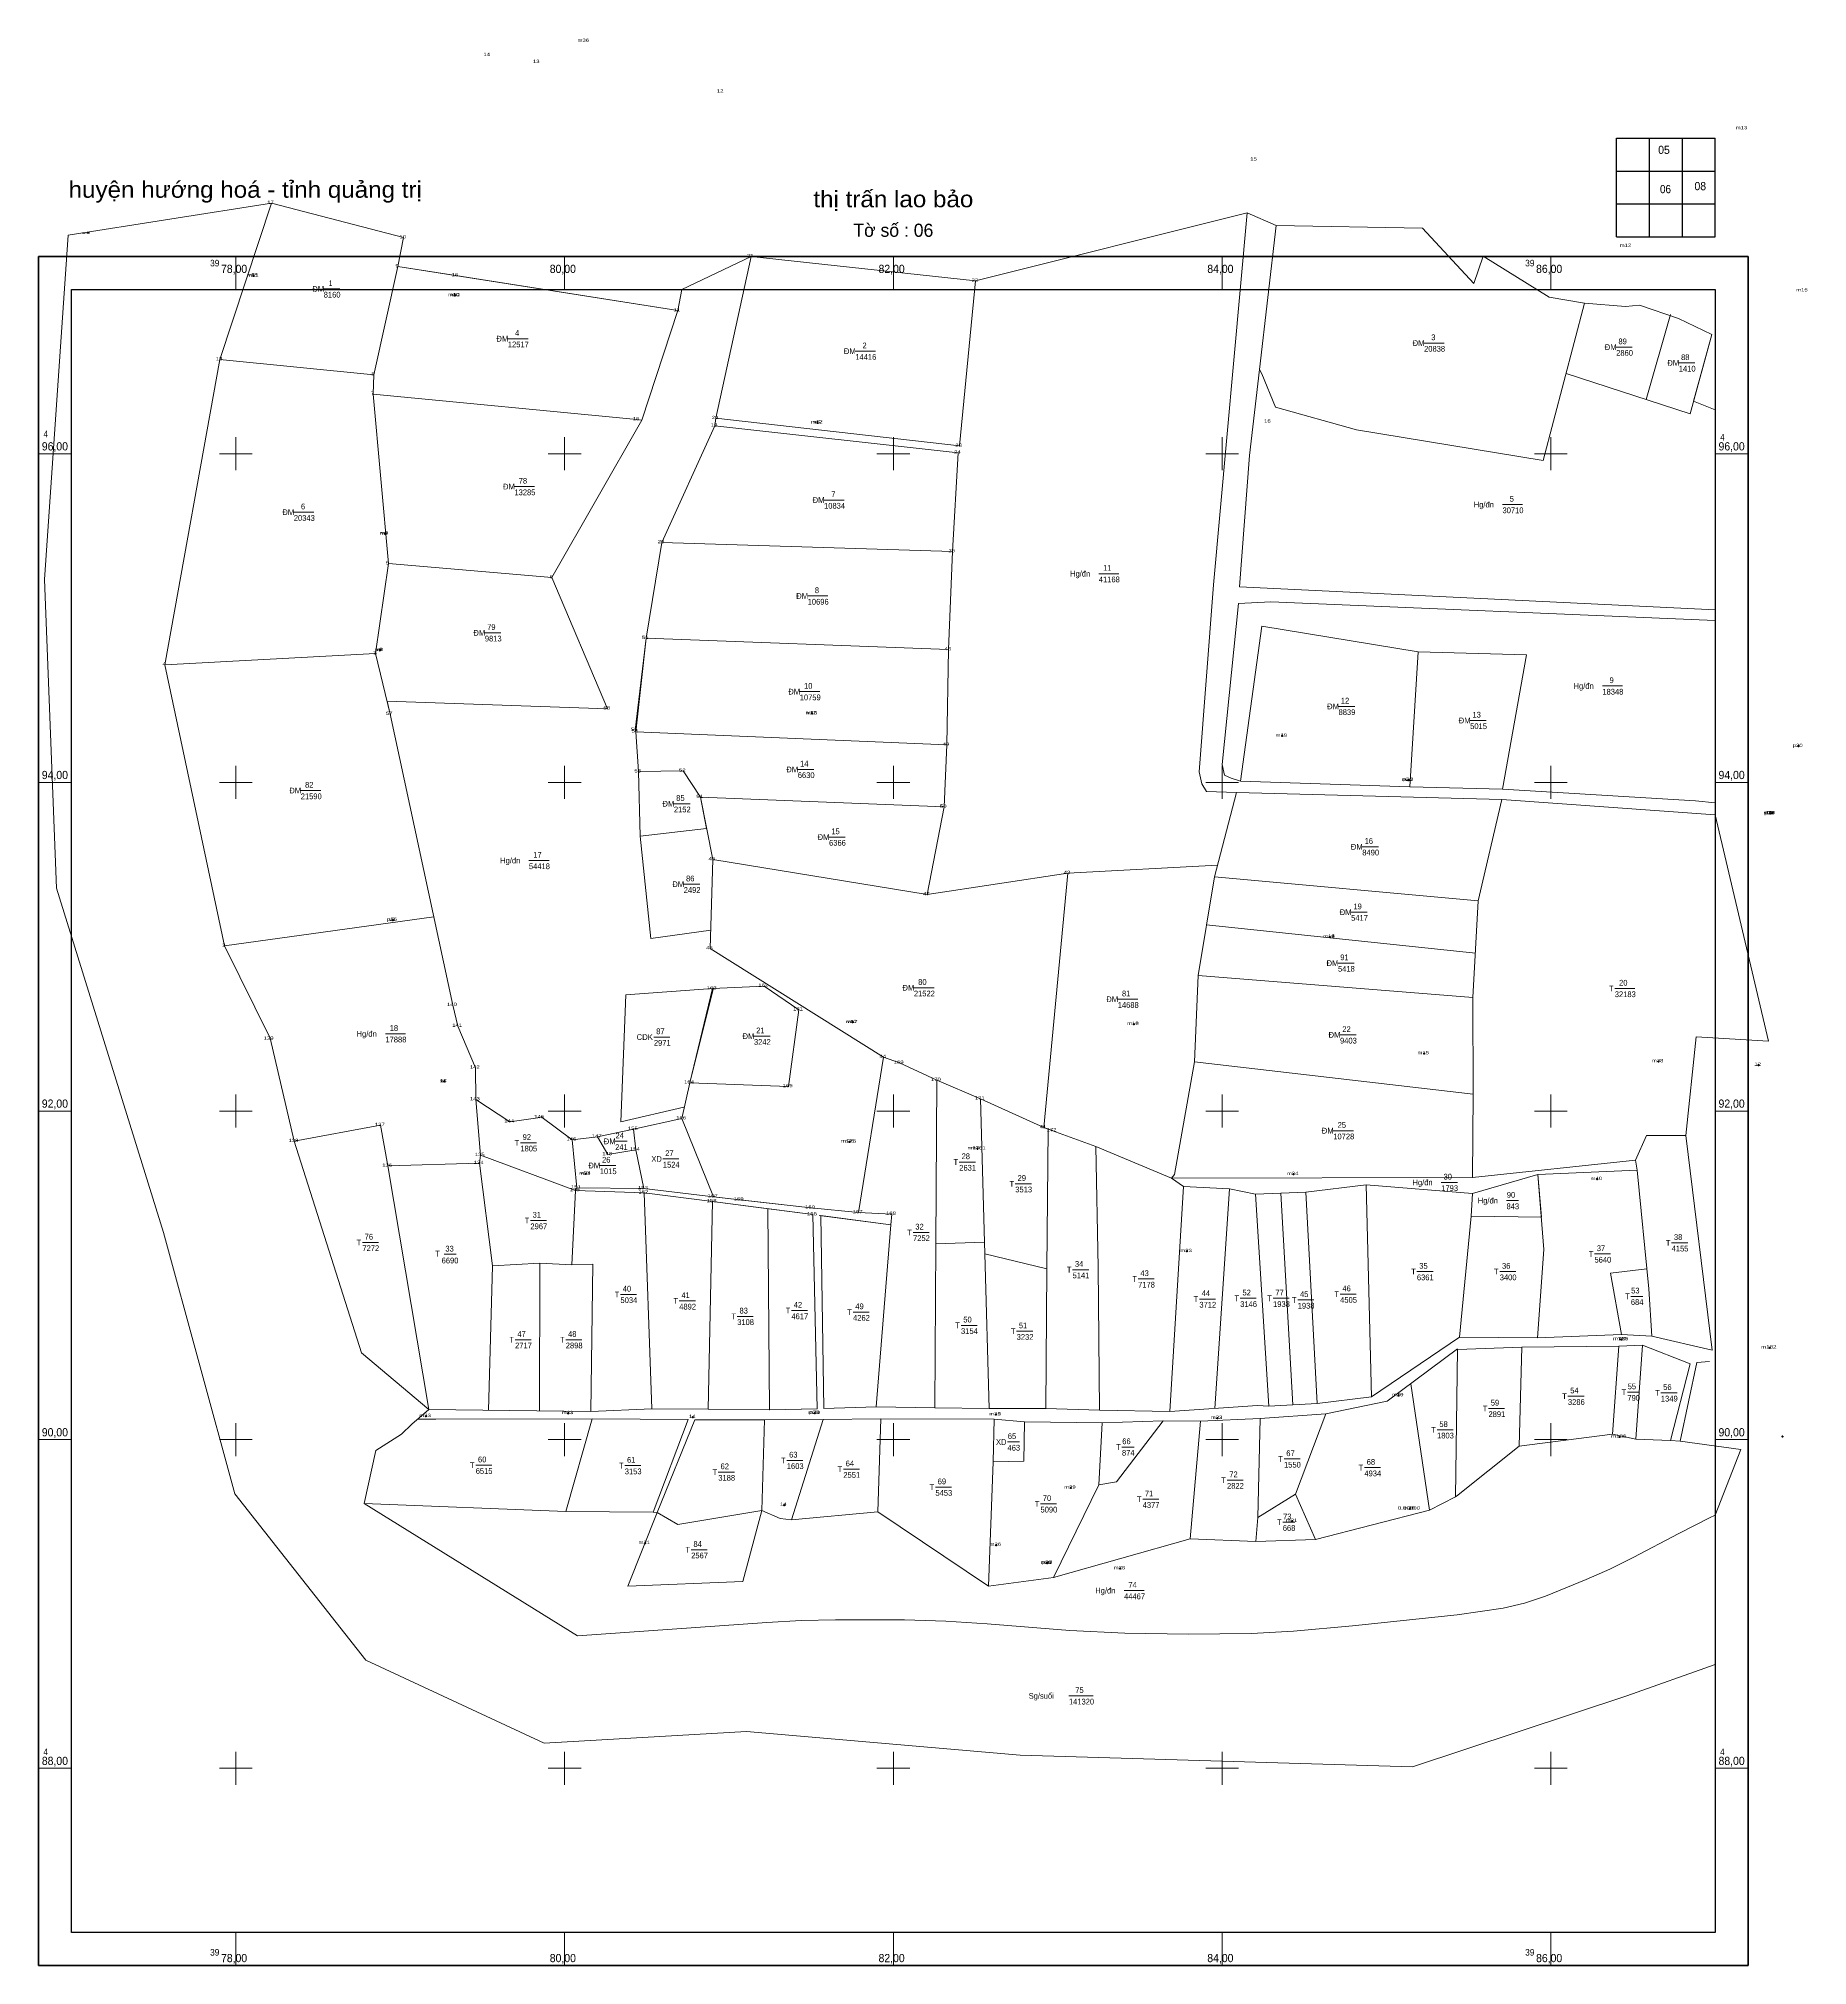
# Model space of a CAD drawing. Header units: metres. Extents: x 397680 to 399663, y 48567 to 49853.
# Drawn here: x 397680 to 398756, y 48680 to 49853 of the extents above; entities that cross this region are included whole.
import ezdxf
from ezdxf.enums import TextEntityAlignment as Align

# ---------------------------------------------------------------- set-up
doc = ezdxf.new("R2010")
doc.units = ezdxf.units.M
doc.header["$LTSCALE"] = 1.4
doc.header["$PDMODE"] = 32
doc.header["$PDSIZE"] = 0.7
for name, color, linetype, lineweight in [('22', 7, 'Continuous', 13), ('50', 7, 'Continuous', 13), ('62', 7, 'Continuous', 13), ('63', 7, 'Continuous', 13)]:
    doc.layers.add(name, color=color, linetype=linetype, lineweight=lineweight)
doc.layers.add('52', color=7, linetype='Continuous')

msp = doc.modelspace()

# ---------------------------------------------------------------- hatches: boundary and pattern name
at = {"layer": '50'}
for points in [[(397810.902, 49708.311, 1), (397810.752, 49708.311, 1)], [(397933.221, 49696.376, 1), (397933.071, 49696.376, 1)], [(397933.221, 49696.376, 1), (397933.071, 49696.376, 1)], [(397933.221, 49696.376, 1), (397933.071, 49696.376, 1)], [(398153.998, 49618.866, 1), (398153.848, 49618.866, 1)], [(398153.998, 49618.866, 1), (398153.848, 49618.866, 1)], [(397890.832, 49551.318, 1), (397890.682, 49551.318, 1)], [(397890.832, 49551.318, 1), (397890.682, 49551.318, 1)], [(397887.625, 49480.365, 1), (397887.475, 49480.365, 1)], [(397887.625, 49480.365, 1), (397887.475, 49480.365, 1)], [(398150.769, 49441.895, 1), (398150.619, 49441.895, 1)], [(398436.605, 49428.237, 1), (398436.455, 49428.237, 1)], [(398750.734, 49422.009, 1), (398750.584, 49422.009, 1)], [(398513.359, 49401.432, 1), (398513.209, 49401.432, 1)], [(398513.359, 49401.432, 1), (398513.209, 49401.432, 1)], [(398513.359, 49401.432, 1), (398513.209, 49401.432, 1)], [(398733.456, 49381.109, 1), (398733.306, 49381.109, 1)], [(398733.456, 49381.109, 1), (398733.306, 49381.109, 1)], [(398733.456, 49381.109, 1), (398733.306, 49381.109, 1)], [(398733.456, 49381.109, 1), (398733.306, 49381.109, 1)], [(398733.456, 49381.109, 1), (398733.306, 49381.109, 1)], [(398733.456, 49381.109, 1), (398733.306, 49381.109, 1)], [(397895.556, 49316.185, 1), (397895.406, 49316.185, 1)], [(397895.556, 49316.185, 1), (397895.406, 49316.185, 1)], [(398465.571, 49305.919, 1), (398465.421, 49305.919, 1)], [(398465.571, 49305.919, 1), (398465.421, 49305.919, 1)], [(398465.571, 49305.919, 1), (398465.421, 49305.919, 1)], [(398175.279, 49253.983, 1), (398175.129, 49253.983, 1)], [(398346.326, 49252.896, 1), (398346.176, 49252.896, 1)], [(398346.326, 49252.896, 1), (398346.176, 49252.896, 1)], [(398522.928, 49235.013, 1), (398522.778, 49235.013, 1)], [(398665.505, 49230.15, 1), (398665.355, 49230.15, 1)], [(398665.505, 49230.15, 1), (398665.355, 49230.15, 1)], [(397926.798, 49218.041, 1), (397926.648, 49218.041, 1)], [(398726.367, 49227.979, 1), (398726.217, 49227.979, 1)], [(398726.367, 49227.979, 1), (398726.217, 49227.979, 1)], [(398173.345, 49181.282, 1), (398173.195, 49181.282, 1)], [(398173.345, 49181.282, 1), (398173.195, 49181.282, 1)], [(398251.232, 49177.087, 1), (398251.082, 49177.087, 1)], [(398012.931, 49161.744, 1), (398012.781, 49161.744, 1)], [(398012.931, 49161.744, 1), (398012.781, 49161.744, 1)], [(398443.481, 49161.522, 1), (398443.331, 49161.522, 1)], [(398628.195, 49158.48, 1), (398628.045, 49158.48, 1)], [(398378.667, 49114.628, 1), (398378.517, 49114.628, 1)], [(398378.667, 49114.628, 1), (398378.517, 49114.628, 1)], [(398643.082, 49061.02, 1), (398642.932, 49061.02, 1)], [(398643.082, 49061.02, 1), (398642.932, 49061.02, 1)], [(398643.082, 49061.02, 1), (398642.932, 49061.02, 1)], [(398733.199, 49055.932, 1), (398733.049, 49055.932, 1)], [(398507.37, 49026.881, 1), (398507.22, 49026.881, 1)], [(398507.37, 49026.881, 1), (398507.22, 49026.881, 1)], [(398507.37, 49026.881, 1), (398507.22, 49026.881, 1)], [(397915.719, 49014.238, 1), (397915.569, 49014.238, 1)], [(398002.301, 49016.023, 1), (398002.151, 49016.023, 1)], [(398002.301, 49016.023, 1), (398002.151, 49016.023, 1)], [(398002.301, 49016.023, 1), (398002.151, 49016.023, 1)], [(398078.164, 49013.669, 1), (398078.014, 49013.669, 1)], [(398152.377, 49016.17, 1), (398152.227, 49016.17, 1)], [(398152.377, 49016.17, 1), (398152.227, 49016.17, 1)], [(398152.377, 49016.17, 1), (398152.227, 49016.17, 1)], [(398262.43, 49015.243, 1), (398262.28, 49015.243, 1)], [(398262.43, 49015.243, 1), (398262.28, 49015.243, 1)], [(398262.43, 49015.243, 1), (398262.28, 49015.243, 1)], [(398397.183, 49013.102, 1), (398397.033, 49013.102, 1)], [(398397.183, 49013.102, 1), (398397.033, 49013.102, 1)], [(398397.183, 49013.102, 1), (398397.033, 49013.102, 1)], [(398641.836, 49001.634, 1), (398641.686, 49001.634, 1)], [(398740.952, 49001.885, 1), (398740.802, 49001.885, 1)], [(398307.988, 48970.643, 1), (398307.838, 48970.643, 1)], [(398133.651, 48960.22, 1), (398133.501, 48960.22, 1)], [(398442.769, 48950.437, 1), (398442.619, 48950.437, 1)], [(398514.278, 48957.926, 1), (398514.128, 48957.926, 1)], [(398514.278, 48957.926, 1), (398514.128, 48957.926, 1)], [(398049.054, 48937.01, 1), (398048.904, 48937.01, 1)], [(398262.612, 48935.843, 1), (398262.462, 48935.843, 1)], [(398262.612, 48935.843, 1), (398262.462, 48935.843, 1)], [(398293.715, 48924.814, 1), (398293.565, 48924.814, 1)], [(398293.715, 48924.814, 1), (398293.565, 48924.814, 1)], [(398293.715, 48924.814, 1), (398293.565, 48924.814, 1)], [(398338.101, 48921.627, 1), (398337.951, 48921.627, 1)]]:
    msp.add_hatch(color=256, dxfattribs=at).paths.add_polyline_path(points)

# ---------------------------------------------------------------- linework, layer by layer
at = {"layer": '22'}
for p, q in [((397902.06, 49731.5), (397821.63, 49752.51)), ((398250.08, 49705.16), (398415.2, 49746.66)), ((398415.2, 49746.66), (398432.89, 49738.82)), ((398432.89, 49738.82), (398422.78, 49651.34)), ((397883.9, 49648.05), (397898.54, 49713.91)), ((398113.44, 49720.07), (398091.98, 49621.55)), ((398250.08, 49705.16), (398113.44, 49720.07)), ((398657.9, 49632.98), (398672.77, 49684.64)), ((397790.31, 49657.28), (397883.9, 49648.05)), ((397790.31, 49657.28), (397883.9, 49648.05)), ((398046.99, 49620.38), (397992.33, 49524.72)), ((398091.45, 49617.02), (398059.17, 49546.06)), ((398091.98, 49621.55), (398091.45, 49617.02)), ((398239.48, 49600.53), (398091.45, 49617.02)), ((397992.33, 49524.72), (398026.13, 49444.78)), ((398049.58, 49487.68), (398043.27, 49430.72)), ((397756.85, 49471.53), (397885.02, 49478.35)), ((398519.34, 49479.4), (398514.3, 49397.36)), ((397893.89, 49441.58), (397931.98, 49264.42)), ((398043.27, 49430.72), (398232.48, 49422.74)), ((398043.27, 49430.72), (398232.48, 49422.74)), ((398072.12, 49406.93), (398044.96, 49406.51)), ((398570.07, 49389.61), (398408.7, 49393.77)), ((398411.13, 49400.65), (398514.3, 49397.36)), ((398570.52, 49395.93), (398514.3, 49397.36)), ((398082.67, 49390.93), (398230.88, 49385.03)), ((398090.15, 49353.09), (398082.67, 49390.93)), ((398082.67, 49390.93), (398230.88, 49385.03)), ((398082.67, 49390.93), (398086.41, 49372.01)), ((398570.07, 49389.61), (398555.77, 49327.81)), ((398046.03, 49367.24), (398052.54, 49305.04)), ((398090.15, 49353.09), (398088.65, 49298.87)), ((398306.13, 49344.71), (398291.54, 49189.95)), ((398395.41, 49342.46), (398385.35, 49282.43)), ((397793.18, 49300.46), (397920.42, 49318.18)), ((398088.9, 49310.06), (398052.54, 49305.04)), ((398088.65, 49298.87), (398194.07, 49232.76)), ((398385.35, 49282.43), (398383.13, 49229.83)), ((398385.35, 49282.43), (398552.62, 49269.06)), ((398037.17, 49270.76), (398090.01, 49274.47)), ((398090.51, 49274.97), (398076.21, 49217.2)), ((398178.77, 49138.23), (398194.07, 49232.76)), ((398203.72, 49229.23), (398194.07, 49232.76)), ((398552.69, 49210.21), (398383.13, 49229.83)), ((398071.39, 49195.35), (398076.21, 49217.2)), ((398071.39, 49195.35), (398076.21, 49217.2)), ((398253.1, 49207.42), (398226.36, 49218.79)), ((397945.93, 49207.01), (397948.85, 49173.06)), ((397967.28, 49193.9), (397966.78, 49193.4)), ((397985.56, 49196.61), (398004.62, 49182.47)), ((398020.07, 49184.32), (398004.62, 49182.47)), ((398296.74, 49188.13), (398291.54, 49189.95)), ((398323.15, 49178.36), (398294.14, 49189.04)), ((398682.05, 49185.12), (398698.11, 49054.44)), ((398006.65, 49151.71), (397948.85, 49173.06)), ((398048.17, 49152.93), (398043.31, 49176.41)), ((398652.52, 49163.94), (398651.58, 49170.14)), ((397917.44, 49018.25), (397892.55, 49166.55)), ((397948.18, 49168.21), (397956.21, 49105.82)), ((398007.44, 49153.34), (398006.65, 49151.71)), ((398006.65, 49151.71), (398048.46, 49150.29)), ((398048.17, 49152.93), (398090.63, 49147.86)), ((398048.17, 49152.93), (398090.63, 49147.86)), ((398053.03, 49018.68), (398048.46, 49150.29)), ((398048.46, 49150.29), (398089.94, 49144.93)), ((398368.1, 49017.2), (398376.47, 49153.97)), ((398395.62, 49019.01), (398404.48, 49152.65)), ((398435.68, 49149.91), (398443.11, 49021.24)), ((398457.85, 49022.08), (398450.98, 49150.52)), ((398490.81, 49026.11), (398487.72, 49154.97)), ((398551.52, 49135.94), (398552.38, 49149.85)), ((398154.83, 49136.47), (398198.52, 49130.77)), ((398544.42, 49062.28), (398551.52, 49135.94)), ((398189.51, 49019.97), (398198.52, 49130.77)), ((397926.66, 49112.85), (397934.02, 49112.85)), ((398225.77, 49119.12), (398255.47, 49120.27)), ((398293.41, 49104.04), (398255.66, 49113.14)), ((397953.76, 49017.8), (397956.21, 49105.82)), ((397984.87, 49107.43), (397984.82, 49017.42)), ((398661.51, 49062.96), (398659.6, 49091.73)), ((398542.01, 48965.27), (398543.29, 49054.9)), ((398582.3, 49056.19), (398543.29, 49054.9)), ((398514.79, 49034.03), (398526.17, 48957.06)), ((397917.44, 49018.25), (397906.99, 49009.43)), ((398016, 49017.04), (397917.44, 49018.25)), ((398325.46, 49017.85), (398368.1, 49017.2)), ((398421.49, 49020.71), (398368.1, 49017.2)), ((398421.49, 49020.71), (398428.37, 49020.39)), ((398457.85, 49022.08), (398490.81, 49026.11)), ((397921.58, 49012.44), (397910.6, 49012.48)), ((397921.58, 49012.44), (398016.75, 49012.58)), ((398119.98, 48956.88), (398121.68, 49012.06)), ((398138.01, 48951.26), (398157.4, 49012.33)), ((398190.63, 48956.11), (398192.4, 49012.75)), ((398260.64, 48986.49), (398261.39, 49012.4)), ((398463.02, 49015.63), (398423.11, 49012.84)), ((398444.73, 48966.81), (398463.02, 49015.63)), ((398651.68, 49000.36), (398672.68, 48999.45)), ((398672.68, 48999.45), (398678.67, 48999.03)), ((398678.67, 48999.03), (398715.58, 48994)), ((398678.67, 48999.03), (398715.58, 48994)), ((398257.81, 48910.89), (398260.64, 48986.49)), ((398715.58, 48994), (398700, 48954.02)), ((397878.15, 48961.15), (398000.68, 48956.29)), ((398056.35, 48955.6), (398038.51, 48910.91)), ((398053.93, 48955.77), (398056.35, 48955.6)), ((398297.51, 48916.03), (398380.48, 48939.73))]:
    msp.add_line(p, q, dxfattribs=at)
for points in [[(398700, 48954.02), (398700, 48863.13), (398646.18, 48844.16), (398515.9, 48800.81), (398277.06, 48808.03), (398110.6, 48822.48), (397987.56, 48815.26), (397879, 48865.84), (397799.39, 48967), (397755.96, 49125.98), (397690.82, 49335.53), (397683.59, 49523.41), (397698.06, 49732.97), (397821.63, 49752.51)], [(397821.63, 49752.51), (397790.31, 49657.28), (397756.85, 49471.53)], [(397821.63, 49752.51), (397790.31, 49657.28), (397756.85, 49471.53)], [(397898.54, 49713.91), (397902.06, 49731.5), (397821.63, 49752.51)], [(398408.7, 49393.77), (398390.58, 49394.54), (398387.69, 49399.15), (398386.13, 49406.31), (398394.7, 49520.18), (398415.2, 49746.66)], [(398432.89, 49738.82), (398521.95, 49737.27), (398553.06, 49703.56), (398558.84, 49720.21), (398598.95, 49695.2), (398620.5, 49691.61)], [(397892.8, 49533.1), (397883.54, 49636.18), (397883.9, 49648.05), (397898.54, 49713.91), (397902.06, 49731.5)], [(397883.54, 49636.18), (398044.02, 49620.77), (398046.99, 49620.38), (398068.83, 49687.07), (397933.75, 49708.46), (397898.54, 49713.91)], [(398113.44, 49720.07), (398071.39, 49700), (398068.83, 49687.07), (397898.54, 49713.91)], [(398091.98, 49621.55), (398240.17, 49604.72), (398250.08, 49705.16)], [(398422.78, 49651.34), (398416.72, 49598.96), (398410.61, 49518.92), (398700, 49504.92), (398700, 49626.61), (398686.82, 49631.92), (398697.92, 49672.52), (398677.61, 49682.31), (398653.86, 49690.43), (398645.48, 49689.55), (398620.5, 49691.61)], [(398620.5, 49691.61), (398595.28, 49595.89), (398481.85, 49614.51), (398432.49, 49628.39), (398424.24, 49648.67), (398422.78, 49651.34)], [(398697.92, 49672.52), (398684.73, 49624.29), (398609.21, 49648.75)], [(398236.05, 49540.53), (398239.48, 49600.53), (398091.45, 49617.02), (398059.17, 49546.06)], [(398239.48, 49600.53), (398236.05, 49540.53), (398233.63, 49480.78), (398232.48, 49422.74), (398230.88, 49385.03), (398220.52, 49331.74), (398090.15, 49353.09), (398082.67, 49390.93), (398072.12, 49406.93)], [(398233.63, 49480.78), (398049.58, 49487.68), (398059.17, 49546.06), (398236.05, 49540.53)], [(398049.58, 49487.68), (398059.17, 49546.06), (398236.05, 49540.53)], [(398236.05, 49540.53), (398233.63, 49480.78), (398232.48, 49422.74), (398230.88, 49385.03)], [(397885.02, 49478.35), (397892.8, 49533.1), (397992.33, 49524.72)], [(398411.13, 49400.65), (398405.6, 49402.62), (398401.55, 49404.35), (398400.01, 49410.93), (398409.99, 49508.78), (398429.71, 49509.81), (398700, 49498.51), (398700, 49387.51), (398688.03, 49388.79), (398570.52, 49395.93)], [(398233.63, 49480.78), (398049.58, 49487.68), (398042.87, 49431.76)], [(398411.13, 49400.65), (398424.12, 49495.09), (398519.34, 49479.4)], [(397793.18, 49300.46), (397756.85, 49471.53), (397885.02, 49478.35)], [(397885.02, 49478.35), (397893.89, 49441.58), (397892.02, 49449.36), (398026.13, 49444.78)], [(398570.52, 49395.93), (398585.26, 49477.61), (398519.34, 49479.4)], [(397835.56, 49181.6), (397820.94, 49244.34), (397793.18, 49300.46), (397756.85, 49471.53)], [(398082.67, 49390.93), (398072.12, 49406.93), (398044.96, 49406.51), (398043.27, 49430.72)], [(398044.96, 49406.51), (398046.03, 49367.24), (398086.41, 49372.01)], [(398408.7, 49393.77), (398395.41, 49342.46), (398555.77, 49327.81)], [(398230.88, 49385.03), (398220.52, 49331.74), (398090.15, 49353.09)], [(398732.38, 49242.45), (398700, 49380.23), (398570.07, 49389.61)], [(398194.07, 49232.76), (398088.65, 49298.87), (398090.15, 49353.09)], [(398220.52, 49331.74), (398306.13, 49344.71), (398397.27, 49349.58)], [(398395.41, 49342.46), (398390.54, 49313.37), (398554.06, 49295.99)], [(398552.23, 49159.5), (398552.69, 49210.21), (398552.62, 49269.06), (398555.77, 49327.81)], [(398142.53, 49261.65), (398121.35, 49276.05), (398090.01, 49274.47)], [(397931.98, 49264.42), (397935.12, 49251.71), (397945.87, 49226.26), (397945.93, 49207.01), (397966.78, 49193.4), (397985.06, 49196.11)], [(398037.17, 49270.76), (398034.21, 49193.38), (398072.64, 49202.24)], [(398732.38, 49242.45), (398688.46, 49245.05), (398682.05, 49185.12)], [(398226.36, 49218.79), (398203.72, 49229.23), (398194.07, 49232.76)], [(398383.13, 49229.83), (398371.09, 49161.41), (398369.17, 49159.05)], [(398225.19, 49019.45), (398225.77, 49119.12), (398226.36, 49218.79)], [(398258.23, 49018.86), (398255.66, 49113.14), (398255.47, 49120.27), (398253.1, 49207.42)], [(398294.14, 49189.04), (398291.54, 49189.95), (398253.1, 49207.42)], [(398042, 49188.99), (398071.39, 49195.35), (398090.63, 49147.86)], [(398042, 49188.99), (398071.39, 49195.35), (398090.63, 49147.86)], [(397835.56, 49181.6), (397888.11, 49191.32), (397892.55, 49166.55), (397948.18, 49168.21)], [(397835.56, 49181.6), (397888.11, 49191.32), (397892.55, 49166.55), (397948.18, 49168.21), (397948.85, 49173.06)], [(398004.62, 49182.47), (398007.44, 49153.34), (398048.17, 49152.93)], [(398020.07, 49184.32), (398042, 49188.99), (398043.31, 49176.41)], [(398020.07, 49184.32), (398042, 49188.99), (398043.31, 49176.41)], [(398043.31, 49176.41), (398026.4, 49173.59), (398020.07, 49184.32)], [(398292.68, 49019.04), (398293.41, 49104.04), (398294.14, 49189.04)], [(398651.58, 49170.14), (398658.19, 49185.03), (398682.05, 49185.12)], [(397917.44, 49018.25), (397876.39, 49052.77), (397835.56, 49181.6)], [(397948.18, 49168.21), (397948.85, 49173.06), (398006.65, 49151.71)], [(398323.15, 49178.36), (398369.17, 49159.05), (398376.47, 49153.97), (398404.48, 49152.65), (398420.38, 49149.3), (398450.98, 49150.52), (398487.72, 49154.97), (398552.38, 49149.85), (398592.13, 49161.29), (398652.52, 49163.94), (398659.6, 49091.73)], [(398325.46, 49017.85), (398324.68, 49104.96), (398323.15, 49178.36)], [(398369.17, 49159.05), (398552.23, 49159.5), (398651.58, 49170.14)], [(398592.13, 49161.29), (398594.27, 49135.38), (398551.52, 49135.94)], [(398592.13, 49161.29), (398595.75, 49115.76), (398591.82, 49062.03)], [(398004.48, 49106.48), (398006.65, 49151.71), (398048.46, 49150.29)], [(398048.46, 49150.29), (398089.94, 49144.93), (398087.45, 49018.57)], [(398091.13, 49148.36), (398090.63, 49147.86), (398106.44, 49145.99), (398149.8, 49141.06), (398178.77, 49138.23), (398199.05, 49137.28)], [(398090.63, 49147.86), (398149.8, 49141.06), (398178.77, 49138.23)], [(398420.38, 49149.3), (398428.37, 49020.39), (398457.85, 49022.08)], [(398089.94, 49144.93), (398150.99, 49136.97), (398153.67, 49018.84), (398124.78, 49018.18), (398087.45, 49018.57)], [(398150.99, 49136.97), (398121.07, 49140.87), (398089.94, 49144.93)], [(398153.67, 49018.84), (398124.68, 49018.18), (398123.57, 49140.55)], [(398189.51, 49019.97), (398157.62, 49018.89), (398155.86, 49136.33), (398198.52, 49130.77)], [(398178.77, 49138.23), (398199.05, 49137.28), (398198.52, 49130.77)], [(397956.21, 49105.82), (397984.87, 49107.43), (398004.48, 49106.48)], [(398004.48, 49106.48), (398017.25, 49106.72), (398016, 49017.04)], [(398642.99, 49063.92), (398636.31, 49101.33), (398658.39, 49104.04)], [(398543.26, 49055.25), (398500.47, 49023.36), (398463.02, 49015.63)], [(398698.11, 49054.44), (398661.51, 49062.96), (398642.99, 49063.92), (398591.82, 49062.03), (398544.42, 49062.28), (398490.81, 49026.11)], [(398655.72, 49057.46), (398641.41, 49056.81), (398582.3, 49056.19), (398580.72, 48996.01), (398637.58, 49003.29), (398641.41, 49056.81)], [(398637.58, 49003.29), (398651.68, 49000.36), (398655.72, 49057.46)], [(398672.68, 48999.45), (398684.79, 49046.19), (398655.72, 49057.46)], [(398678.67, 48999.03), (398688.82, 49046.95), (398696.52, 49047.6)], [(398087.45, 49018.57), (398053.03, 49018.68), (398016, 49017.04)], [(398325.46, 49017.85), (398292.68, 49019.04), (398258.23, 49018.86), (398225.19, 49019.45), (398189.51, 49019.97)], [(397906.99, 49009.43), (397900.72, 49003.31), (397885.08, 48993.39), (397878.15, 48961.15)], [(398053.93, 48955.77), (398000.68, 48956.29), (398016.75, 49012.58)], [(398053.93, 48955.77), (398075.11, 49012.17), (398016.75, 49012.58)], [(398056.35, 48955.6), (398079.22, 49012.02), (398121.68, 49012.06)], [(398364.15, 49011.42), (398326.97, 49010.21), (398279.73, 49010.93), (398261.39, 49012.4), (398192.4, 49012.75), (398157.4, 49012.33), (398121.68, 49012.06)], [(398260.64, 48986.49), (398279.3, 48986.81), (398279.73, 49010.93)], [(398297.51, 48916.03), (398325.01, 48972.5), (398326.97, 49010.21)], [(398325.01, 48972.5), (398335.68, 48974.23), (398364.15, 49011.42)], [(398364.15, 49011.42), (398386.88, 49011.23), (398423.11, 49012.84)], [(398420.6, 48937.91), (398380.48, 48939.73), (398386.88, 49011.23)], [(398420.6, 48937.91), (398421.81, 48952.66), (398423.11, 49012.84)], [(398542.01, 48965.27), (398542.51, 48965.53), (398580.72, 48996.01)], [(398700, 48954.02), (398696.52, 48952.43), (398677.86, 48942.97), (398650.02, 48928.18), (398635.93, 48921.18), (398621.55, 48914.86), (398596.63, 48904.76), (398583.94, 48900.47), (398570.92, 48897.41), (398543.02, 48893.47), (398479.27, 48886.66), (398443.45, 48883.45), (398417.83, 48882.06), (398379.35, 48881.55), (398340.89, 48882.2), (398307.37, 48883.89), (398257.11, 48887.89), (398231.98, 48889.57), (398206.83, 48890.44), (398164.91, 48890.43), (398143.95, 48889.84), (398123.02, 48888.69), (398007.91, 48880.57), (397878.15, 48961.15)], [(398420.6, 48937.91), (398456.86, 48939.29), (398526.17, 48957.06), (398542.01, 48965.27)], [(398421.81, 48952.66), (398444.73, 48966.81), (398456.86, 48939.29)], [(398038.51, 48910.91), (398108.46, 48913.62), (398119.98, 48956.88)], [(398119.98, 48956.88), (398068.94, 48948.44), (398056.35, 48955.6)], [(398119.98, 48956.88), (398131.06, 48952), (398138.01, 48951.26)], [(398297.51, 48916.03), (398257.81, 48910.89), (398190.63, 48956.11), (398138.01, 48951.26)]]:
    msp.add_lwpolyline(points, dxfattribs=at)
for points in [[(398113.44, 49720.07), (398091.98, 49621.55), (398240.17, 49604.72), (398250.08, 49705.16)], [(398076.21, 49217.2), (398090.01, 49274.47), (398121.35, 49276.05), (398142.53, 49261.65), (398136.25, 49215)], [(398007.44, 49153.34), (398048.17, 49152.93), (398043.31, 49176.41), (398026.4, 49173.59), (398020.07, 49184.32), (398004.62, 49182.47)]]:
    msp.add_lwpolyline(points, close=True, dxfattribs=at)
msp.add_point((397885.02, 49478.35), dxfattribs=at)
at = {"layer": '50'}
for p, q in [((397810.51, 49708.31), (397810.2, 49708.31)), ((397810.83, 49708.94), (397810.83, 49708.62)), ((397810.83, 49708), (397810.83, 49707.69)), ((397811.45, 49708.31), (397811.14, 49708.31)), ((397932.83, 49696.38), (397932.52, 49696.38)), ((397932.83, 49696.38), (397932.52, 49696.38)), ((397932.83, 49696.38), (397932.52, 49696.38)), ((397933.15, 49697), (397933.15, 49696.69)), ((397933.15, 49697), (397933.15, 49696.69)), ((397933.15, 49697), (397933.15, 49696.69)), ((397933.15, 49696.06), (397933.15, 49695.75)), ((397933.15, 49696.06), (397933.15, 49695.75)), ((397933.15, 49696.06), (397933.15, 49695.75)), ((397933.77, 49696.38), (397933.46, 49696.38)), ((397933.77, 49696.38), (397933.46, 49696.38)), ((397933.77, 49696.38), (397933.46, 49696.38)), ((398153.61, 49618.87), (398153.3, 49618.87)), ((398153.61, 49618.87), (398153.3, 49618.87)), ((398153.92, 49619.49), (398153.92, 49619.18)), ((398153.92, 49619.49), (398153.92, 49619.18)), ((398153.92, 49618.55), (398153.92, 49618.24)), ((398153.92, 49618.55), (398153.92, 49618.24)), ((398154.55, 49618.87), (398154.24, 49618.87)), ((398154.55, 49618.87), (398154.24, 49618.87)), ((397890.44, 49551.32), (397890.13, 49551.32)), ((397890.44, 49551.32), (397890.13, 49551.32)), ((397890.76, 49551.94), (397890.76, 49551.63)), ((397890.76, 49551.94), (397890.76, 49551.63)), ((397890.76, 49551.01), (397890.76, 49550.69)), ((397890.76, 49551.01), (397890.76, 49550.69)), ((397891.38, 49551.32), (397891.07, 49551.32)), ((397891.38, 49551.32), (397891.07, 49551.32)), ((397887.24, 49480.37), (397886.92, 49480.37)), ((397887.24, 49480.37), (397886.92, 49480.37)), ((397887.55, 49480.99), (397887.55, 49480.68)), ((397887.55, 49480.99), (397887.55, 49480.68)), ((397887.55, 49480.05), (397887.55, 49479.74)), ((397887.55, 49480.05), (397887.55, 49479.74)), ((397888.18, 49480.37), (397887.86, 49480.37)), ((397888.18, 49480.37), (397887.86, 49480.37)), ((398150.38, 49441.9), (398150.07, 49441.9)), ((398150.69, 49442.52), (398150.69, 49442.21)), ((398150.69, 49441.58), (398150.69, 49441.27)), ((398151.32, 49441.9), (398151.01, 49441.9)), ((398436.22, 49428.24), (398435.9, 49428.24)), ((398436.53, 49428.86), (398436.53, 49428.55)), ((398437.16, 49428.24), (398436.84, 49428.24)), ((398436.53, 49427.92), (398436.53, 49427.61)), ((398750.35, 49422.01), (398750.03, 49422.01)), ((398750.66, 49422.63), (398750.66, 49422.32)), ((398750.66, 49421.7), (398750.66, 49421.38)), ((398751.28, 49422.01), (398750.97, 49422.01)), ((398512.97, 49401.43), (398512.66, 49401.43)), ((398512.97, 49401.43), (398512.66, 49401.43)), ((398512.97, 49401.43), (398512.66, 49401.43)), ((398513.28, 49402.06), (398513.28, 49401.74)), ((398513.28, 49402.06), (398513.28, 49401.74)), ((398513.28, 49402.06), (398513.28, 49401.74)), ((398513.28, 49401.12), (398513.28, 49400.81)), ((398513.28, 49401.12), (398513.28, 49400.81)), ((398513.28, 49401.12), (398513.28, 49400.81)), ((398513.91, 49401.43), (398513.6, 49401.43)), ((398513.91, 49401.43), (398513.6, 49401.43)), ((398513.91, 49401.43), (398513.6, 49401.43)), ((398733.38, 49381.73), (398733.38, 49381.42)), ((398733.38, 49381.73), (398733.38, 49381.42)), ((398733.38, 49381.73), (398733.38, 49381.42)), ((398733.38, 49381.73), (398733.38, 49381.42)), ((398733.38, 49381.73), (398733.38, 49381.42)), ((398733.38, 49381.73), (398733.38, 49381.42)), ((398733.07, 49381.11), (398732.76, 49381.11)), ((398733.07, 49381.11), (398732.76, 49381.11)), ((398733.07, 49381.11), (398732.76, 49381.11)), ((398733.07, 49381.11), (398732.76, 49381.11)), ((398733.07, 49381.11), (398732.76, 49381.11)), ((398733.07, 49381.11), (398732.76, 49381.11)), ((398733.38, 49380.8), (398733.38, 49380.48)), ((398733.38, 49380.8), (398733.38, 49380.48)), ((398733.38, 49380.8), (398733.38, 49380.48)), ((398733.38, 49380.8), (398733.38, 49380.48)), ((398733.38, 49380.8), (398733.38, 49380.48)), ((398733.38, 49380.8), (398733.38, 49380.48)), ((398734.01, 49381.11), (398733.69, 49381.11)), ((398734.01, 49381.11), (398733.69, 49381.11)), ((398734.01, 49381.11), (398733.69, 49381.11)), ((398734.01, 49381.11), (398733.69, 49381.11)), ((398734.01, 49381.11), (398733.69, 49381.11)), ((398734.01, 49381.11), (398733.69, 49381.11)), ((397895.17, 49316.19), (397894.86, 49316.19)), ((397895.17, 49316.19), (397894.86, 49316.19)), ((397895.48, 49316.81), (397895.48, 49316.5)), ((397895.48, 49316.81), (397895.48, 49316.5)), ((397895.48, 49315.87), (397895.48, 49315.56)), ((397895.48, 49315.87), (397895.48, 49315.56)), ((397896.11, 49316.19), (397895.79, 49316.19)), ((397896.11, 49316.19), (397895.79, 49316.19)), ((398465.18, 49305.92), (398464.87, 49305.92)), ((398465.18, 49305.92), (398464.87, 49305.92)), ((398465.18, 49305.92), (398464.87, 49305.92)), ((398465.5, 49306.54), (398465.5, 49306.23)), ((398465.5, 49306.54), (398465.5, 49306.23)), ((398465.5, 49306.54), (398465.5, 49306.23)), ((398465.5, 49305.61), (398465.5, 49305.29)), ((398465.5, 49305.61), (398465.5, 49305.29)), ((398465.5, 49305.61), (398465.5, 49305.29)), ((398466.12, 49305.92), (398465.81, 49305.92)), ((398466.12, 49305.92), (398465.81, 49305.92)), ((398466.12, 49305.92), (398465.81, 49305.92)), ((398174.89, 49253.98), (398174.58, 49253.98)), ((398175.2, 49254.61), (398175.2, 49254.3)), ((398175.2, 49253.67), (398175.2, 49253.36)), ((398175.83, 49253.98), (398175.52, 49253.98)), ((398345.94, 49252.9), (398345.63, 49252.9)), ((398345.94, 49252.9), (398345.63, 49252.9)), ((398346.25, 49253.52), (398346.25, 49253.21)), ((398346.25, 49253.52), (398346.25, 49253.21)), ((398346.25, 49252.58), (398346.25, 49252.27)), ((398346.25, 49252.58), (398346.25, 49252.27)), ((398346.88, 49252.9), (398346.56, 49252.9)), ((398346.88, 49252.9), (398346.56, 49252.9)), ((398522.54, 49235.01), (398522.23, 49235.01)), ((398522.85, 49235.64), (398522.85, 49235.33)), ((398522.85, 49234.7), (398522.85, 49234.39)), ((398523.48, 49235.01), (398523.17, 49235.01)), ((398665.12, 49230.15), (398664.8, 49230.15)), ((398665.12, 49230.15), (398664.8, 49230.15)), ((398665.43, 49230.77), (398665.43, 49230.46)), ((398665.43, 49230.77), (398665.43, 49230.46)), ((398665.43, 49229.84), (398665.43, 49229.52)), ((398665.43, 49229.84), (398665.43, 49229.52)), ((398666.06, 49230.15), (398665.74, 49230.15)), ((398666.06, 49230.15), (398665.74, 49230.15)), ((397926.41, 49218.04), (397926.1, 49218.04)), ((397926.72, 49218.67), (397926.72, 49218.35)), ((397926.72, 49217.73), (397926.72, 49217.42)), ((397927.35, 49218.04), (397927.04, 49218.04)), ((398725.98, 49227.98), (398725.67, 49227.98)), ((398725.98, 49227.98), (398725.67, 49227.98)), ((398726.29, 49228.6), (398726.29, 49228.29)), ((398726.29, 49228.6), (398726.29, 49228.29)), ((398726.29, 49227.67), (398726.29, 49227.35)), ((398726.29, 49227.67), (398726.29, 49227.35)), ((398726.92, 49227.98), (398726.6, 49227.98)), ((398726.92, 49227.98), (398726.6, 49227.98)), ((398173.27, 49181.91), (398173.27, 49181.59)), ((398173.27, 49181.91), (398173.27, 49181.59)), ((398172.96, 49181.28), (398172.64, 49181.28)), ((398172.96, 49181.28), (398172.64, 49181.28)), ((398173.27, 49180.97), (398173.27, 49180.66)), ((398173.27, 49180.97), (398173.27, 49180.66)), ((398173.9, 49181.28), (398173.58, 49181.28)), ((398173.9, 49181.28), (398173.58, 49181.28)), ((398250.84, 49177.09), (398250.53, 49177.09)), ((398251.16, 49177.71), (398251.16, 49177.4)), ((398251.16, 49176.77), (398251.16, 49176.46)), ((398251.78, 49177.09), (398251.47, 49177.09)), ((398012.54, 49161.74), (398012.23, 49161.74)), ((398012.54, 49161.74), (398012.23, 49161.74)), ((398012.86, 49162.37), (398012.86, 49162.06)), ((398012.86, 49162.37), (398012.86, 49162.06)), ((398012.86, 49161.43), (398012.86, 49161.12)), ((398012.86, 49161.43), (398012.86, 49161.12)), ((398013.48, 49161.74), (398013.17, 49161.74)), ((398013.48, 49161.74), (398013.17, 49161.74)), ((398443.09, 49161.52), (398442.78, 49161.52)), ((398443.41, 49162.15), (398443.41, 49161.83)), ((398443.41, 49161.21), (398443.41, 49160.9)), ((398444.03, 49161.52), (398443.72, 49161.52)), ((398627.81, 49158.48), (398627.5, 49158.48)), ((398628.12, 49159.1), (398628.12, 49158.79)), ((398628.74, 49158.48), (398628.43, 49158.48)), ((398628.12, 49158.17), (398628.12, 49157.86)), ((398378.28, 49114.63), (398377.97, 49114.63)), ((398378.28, 49114.63), (398377.97, 49114.63)), ((398378.59, 49115.25), (398378.59, 49114.94)), ((398378.59, 49115.25), (398378.59, 49114.94)), ((398378.59, 49114.32), (398378.59, 49114)), ((398378.59, 49114.32), (398378.59, 49114)), ((398379.22, 49114.63), (398378.9, 49114.63)), ((398379.22, 49114.63), (398378.9, 49114.63)), ((398642.69, 49061.02), (398642.38, 49061.02)), ((398642.69, 49061.02), (398642.38, 49061.02)), ((398642.69, 49061.02), (398642.38, 49061.02)), ((398643.01, 49061.65), (398643.01, 49061.33)), ((398643.01, 49061.65), (398643.01, 49061.33)), ((398643.01, 49061.65), (398643.01, 49061.33)), ((398643.01, 49060.71), (398643.01, 49060.4)), ((398643.01, 49060.71), (398643.01, 49060.4)), ((398643.01, 49060.71), (398643.01, 49060.4)), ((398643.63, 49061.02), (398643.32, 49061.02)), ((398643.63, 49061.02), (398643.32, 49061.02)), ((398643.63, 49061.02), (398643.32, 49061.02)), ((398732.81, 49055.93), (398732.5, 49055.93)), ((398733.12, 49056.56), (398733.12, 49056.24)), ((398733.12, 49055.62), (398733.12, 49055.31)), ((398733.75, 49055.93), (398733.44, 49055.93)), ((398506.98, 49026.88), (398506.67, 49026.88)), ((398506.98, 49026.88), (398506.67, 49026.88)), ((398506.98, 49026.88), (398506.67, 49026.88)), ((398507.3, 49027.51), (398507.3, 49027.19)), ((398507.3, 49027.51), (398507.3, 49027.19)), ((398507.3, 49027.51), (398507.3, 49027.19)), ((398507.3, 49026.57), (398507.3, 49026.26)), ((398507.3, 49026.57), (398507.3, 49026.26)), ((398507.3, 49026.57), (398507.3, 49026.26)), ((398507.92, 49026.88), (398507.61, 49026.88)), ((398507.92, 49026.88), (398507.61, 49026.88)), ((398507.92, 49026.88), (398507.61, 49026.88)), ((397915.33, 49014.24), (397915.02, 49014.24)), ((397915.64, 49014.86), (397915.64, 49014.55)), ((397915.64, 49013.93), (397915.64, 49013.61)), ((397916.27, 49014.24), (397915.96, 49014.24)), ((398001.91, 49016.02), (398001.6, 49016.02)), ((398001.91, 49016.02), (398001.6, 49016.02)), ((398001.91, 49016.02), (398001.6, 49016.02)), ((398002.23, 49016.65), (398002.23, 49016.34)), ((398002.23, 49016.65), (398002.23, 49016.34)), ((398002.23, 49016.65), (398002.23, 49016.34)), ((398002.23, 49015.71), (398002.23, 49015.4)), ((398002.23, 49015.71), (398002.23, 49015.4)), ((398002.23, 49015.71), (398002.23, 49015.4)), ((398002.85, 49016.02), (398002.54, 49016.02)), ((398002.85, 49016.02), (398002.54, 49016.02)), ((398002.85, 49016.02), (398002.54, 49016.02)), ((398077.78, 49013.67), (398077.46, 49013.67)), ((398078.09, 49014.29), (398078.09, 49013.98)), ((398078.09, 49013.36), (398078.09, 49013.04)), ((398078.71, 49013.67), (398078.4, 49013.67)), ((398151.99, 49016.17), (398151.68, 49016.17)), ((398151.99, 49016.17), (398151.68, 49016.17)), ((398151.99, 49016.17), (398151.68, 49016.17)), ((398152.3, 49016.79), (398152.3, 49016.48)), ((398152.3, 49016.79), (398152.3, 49016.48)), ((398152.3, 49016.79), (398152.3, 49016.48)), ((398152.3, 49015.86), (398152.3, 49015.54)), ((398152.3, 49015.86), (398152.3, 49015.54)), ((398152.3, 49015.86), (398152.3, 49015.54)), ((398152.93, 49016.17), (398152.61, 49016.17)), ((398152.93, 49016.17), (398152.61, 49016.17)), ((398152.93, 49016.17), (398152.61, 49016.17)), ((398262.04, 49015.24), (398261.73, 49015.24)), ((398262.04, 49015.24), (398261.73, 49015.24)), ((398262.04, 49015.24), (398261.73, 49015.24)), ((398262.36, 49015.87), (398262.36, 49015.56)), ((398262.36, 49015.87), (398262.36, 49015.56)), ((398262.36, 49015.87), (398262.36, 49015.56)), ((398262.36, 49014.93), (398262.36, 49014.62)), ((398262.36, 49014.93), (398262.36, 49014.62)), ((398262.36, 49014.93), (398262.36, 49014.62)), ((398262.98, 49015.24), (398262.67, 49015.24)), ((398262.98, 49015.24), (398262.67, 49015.24)), ((398262.98, 49015.24), (398262.67, 49015.24)), ((398396.8, 49013.1), (398396.48, 49013.1)), ((398396.8, 49013.1), (398396.48, 49013.1)), ((398396.8, 49013.1), (398396.48, 49013.1)), ((398397.11, 49013.73), (398397.11, 49013.41)), ((398397.11, 49013.73), (398397.11, 49013.41)), ((398397.11, 49013.73), (398397.11, 49013.41)), ((398397.11, 49012.79), (398397.11, 49012.48)), ((398397.11, 49012.79), (398397.11, 49012.48)), ((398397.11, 49012.79), (398397.11, 49012.48)), ((398397.73, 49013.1), (398397.42, 49013.1)), ((398397.73, 49013.1), (398397.42, 49013.1)), ((398397.73, 49013.1), (398397.42, 49013.1)), ((398641.45, 49001.63), (398641.14, 49001.63)), ((398641.76, 49002.26), (398641.76, 49001.95)), ((398641.76, 49001.32), (398641.76, 49001.01)), ((398642.39, 49001.63), (398642.07, 49001.63)), ((398740.56, 49001.88), (398740.25, 49001.88)), ((398740.88, 49002.51), (398740.88, 49002.2)), ((398740.88, 49001.57), (398740.88, 49001.26)), ((398741.5, 49001.88), (398741.19, 49001.88)), ((398307.91, 48971.27), (398307.91, 48970.96)), ((398133.26, 48960.22), (398132.95, 48960.22)), ((398133.58, 48960.84), (398133.58, 48960.53)), ((398133.58, 48959.91), (398133.58, 48959.59)), ((398134.2, 48960.22), (398133.89, 48960.22)), ((398307.6, 48970.64), (398307.29, 48970.64)), ((398307.91, 48970.33), (398307.91, 48970.02)), ((398308.54, 48970.64), (398308.23, 48970.64)), ((398442.38, 48950.44), (398442.07, 48950.44)), ((398442.69, 48951.06), (398442.69, 48950.75)), ((398442.69, 48950.12), (398442.69, 48949.81)), ((398443.32, 48950.44), (398443.01, 48950.44)), ((398513.89, 48957.93), (398513.58, 48957.93)), ((398513.89, 48957.93), (398513.58, 48957.93)), ((398514.2, 48958.55), (398514.2, 48958.24)), ((398514.2, 48958.55), (398514.2, 48958.24)), ((398514.2, 48957.61), (398514.2, 48957.3)), ((398514.2, 48957.61), (398514.2, 48957.3)), ((398514.83, 48957.93), (398514.52, 48957.93)), ((398514.83, 48957.93), (398514.52, 48957.93)), ((398048.67, 48937.01), (398048.35, 48937.01)), ((398048.98, 48937.63), (398048.98, 48937.32)), ((398048.98, 48936.7), (398048.98, 48936.38)), ((398049.6, 48937.01), (398049.29, 48937.01)), ((398262.22, 48935.84), (398261.91, 48935.84)), ((398262.22, 48935.84), (398261.91, 48935.84)), ((398262.54, 48936.47), (398262.54, 48936.16)), ((398262.54, 48936.47), (398262.54, 48936.16)), ((398262.54, 48935.53), (398262.54, 48935.22)), ((398262.54, 48935.53), (398262.54, 48935.22)), ((398263.16, 48935.84), (398262.85, 48935.84)), ((398263.16, 48935.84), (398262.85, 48935.84)), ((398293.33, 48924.81), (398293.02, 48924.81)), ((398293.33, 48924.81), (398293.02, 48924.81)), ((398293.33, 48924.81), (398293.02, 48924.81)), ((398293.64, 48925.44), (398293.64, 48925.13)), ((398293.64, 48925.44), (398293.64, 48925.13)), ((398293.64, 48925.44), (398293.64, 48925.13)), ((398293.64, 48924.5), (398293.64, 48924.19)), ((398293.64, 48924.5), (398293.64, 48924.19)), ((398293.64, 48924.5), (398293.64, 48924.19)), ((398294.26, 48924.81), (398293.95, 48924.81)), ((398294.26, 48924.81), (398293.95, 48924.81)), ((398294.26, 48924.81), (398293.95, 48924.81)), ((398337.71, 48921.63), (398337.4, 48921.63)), ((398338.03, 48922.25), (398338.03, 48921.94)), ((398338.03, 48921.31), (398338.03, 48921)), ((398338.65, 48921.63), (398338.34, 48921.63))]:
    msp.add_line(p, q, dxfattribs=at)
for centre, radius in [((397810.827, 49708.311), 0.312), ((397810.827, 49708.311), 0.075), ((397933.146, 49696.376), 0.312), ((397933.146, 49696.376), 0.312), ((397933.146, 49696.376), 0.312), ((397933.146, 49696.376), 0.075), ((397933.146, 49696.376), 0.075), ((397933.146, 49696.376), 0.075), ((398153.923, 49618.866), 0.312), ((398153.923, 49618.866), 0.312), ((398153.923, 49618.866), 0.075), ((398153.923, 49618.866), 0.075), ((397890.757, 49551.318), 0.312), ((397890.757, 49551.318), 0.312), ((397890.757, 49551.318), 0.075), ((397890.757, 49551.318), 0.075), ((397887.55, 49480.365), 0.312), ((397887.55, 49480.365), 0.312), ((397887.55, 49480.365), 0.075), ((397887.55, 49480.365), 0.075), ((398150.694, 49441.895), 0.312), ((398150.694, 49441.895), 0.075), ((398436.53, 49428.237), 0.312), ((398436.53, 49428.237), 0.075), ((398750.659, 49422.009), 0.312), ((398750.659, 49422.009), 0.075), ((398513.284, 49401.432), 0.312), ((398513.284, 49401.432), 0.312), ((398513.284, 49401.432), 0.312), ((398513.284, 49401.432), 0.075), ((398513.284, 49401.432), 0.075), ((398513.284, 49401.432), 0.075), ((398733.381, 49381.109), 0.312), ((398733.381, 49381.109), 0.312), ((398733.381, 49381.109), 0.312), ((398733.381, 49381.109), 0.312), ((398733.381, 49381.109), 0.312), ((398733.381, 49381.109), 0.312), ((398733.381, 49381.109), 0.075), ((398733.381, 49381.109), 0.075), ((398733.381, 49381.109), 0.075), ((398733.381, 49381.109), 0.075), ((398733.381, 49381.109), 0.075), ((398733.381, 49381.109), 0.075), ((397895.481, 49316.185), 0.312), ((397895.481, 49316.185), 0.312), ((397895.481, 49316.185), 0.075), ((397895.481, 49316.185), 0.075), ((398465.496, 49305.919), 0.312), ((398465.496, 49305.919), 0.312), ((398465.496, 49305.919), 0.312), ((398465.496, 49305.919), 0.075), ((398465.496, 49305.919), 0.075), ((398465.496, 49305.919), 0.075), ((398175.204, 49253.983), 0.312), ((398175.204, 49253.983), 0.075), ((398346.251, 49252.896), 0.312), ((398346.251, 49252.896), 0.312), ((398346.251, 49252.896), 0.075), ((398346.251, 49252.896), 0.075), ((398522.853, 49235.013), 0.312), ((398522.853, 49235.013), 0.075), ((398665.43, 49230.15), 0.312), ((398665.43, 49230.15), 0.312), ((398665.43, 49230.15), 0.075), ((398665.43, 49230.15), 0.075), ((397926.723, 49218.041), 0.312), ((397926.723, 49218.041), 0.075), ((398726.292, 49227.979), 0.312), ((398726.292, 49227.979), 0.312), ((398726.292, 49227.979), 0.075), ((398726.292, 49227.979), 0.075), ((398173.27, 49181.282), 0.312), ((398173.27, 49181.282), 0.312), ((398173.27, 49181.282), 0.075), ((398173.27, 49181.282), 0.075), ((398251.157, 49177.087), 0.312), ((398251.157, 49177.087), 0.075), ((398012.856, 49161.744), 0.312), ((398012.856, 49161.744), 0.312), ((398012.856, 49161.744), 0.075), ((398012.856, 49161.744), 0.075), ((398443.406, 49161.522), 0.312), ((398443.406, 49161.522), 0.075), ((398628.12, 49158.48), 0.312), ((398628.12, 49158.48), 0.075), ((398378.592, 49114.628), 0.312), ((398378.592, 49114.628), 0.312), ((398378.592, 49114.628), 0.075), ((398378.592, 49114.628), 0.075), ((398643.007, 49061.02), 0.312), ((398643.007, 49061.02), 0.312), ((398643.007, 49061.02), 0.312), ((398643.007, 49061.02), 0.075), ((398643.007, 49061.02), 0.075), ((398643.007, 49061.02), 0.075), ((398733.124, 49055.932), 0.312), ((398733.124, 49055.932), 0.075), ((398507.295, 49026.881), 0.312), ((398507.295, 49026.881), 0.312), ((398507.295, 49026.881), 0.312), ((398507.295, 49026.881), 0.075), ((398507.295, 49026.881), 0.075), ((398507.295, 49026.881), 0.075), ((397915.644, 49014.238), 0.312), ((397915.644, 49014.238), 0.075), ((398002.226, 49016.023), 0.312), ((398002.226, 49016.023), 0.312), ((398002.226, 49016.023), 0.312), ((398002.226, 49016.023), 0.075), ((398002.226, 49016.023), 0.075), ((398002.226, 49016.023), 0.075), ((398078.089, 49013.669), 0.312), ((398078.089, 49013.669), 0.075), ((398152.302, 49016.17), 0.312), ((398152.302, 49016.17), 0.312), ((398152.302, 49016.17), 0.312), ((398152.302, 49016.17), 0.075), ((398152.302, 49016.17), 0.075), ((398152.302, 49016.17), 0.075), ((398262.355, 49015.243), 0.312), ((398262.355, 49015.243), 0.312), ((398262.355, 49015.243), 0.312), ((398262.355, 49015.243), 0.075), ((398262.355, 49015.243), 0.075), ((398262.355, 49015.243), 0.075), ((398397.108, 49013.102), 0.312), ((398397.108, 49013.102), 0.312), ((398397.108, 49013.102), 0.312), ((398397.108, 49013.102), 0.075), ((398397.108, 49013.102), 0.075), ((398397.108, 49013.102), 0.075), ((398641.761, 49001.634), 0.312), ((398641.761, 49001.634), 0.075), ((398740.877, 49001.885), 0.312), ((398740.877, 49001.885), 0.075), ((398307.913, 48970.643), 0.312), ((398307.913, 48970.643), 0.075), ((398133.576, 48960.22), 0.312), ((398133.576, 48960.22), 0.075), ((398442.694, 48950.437), 0.312), ((398442.694, 48950.437), 0.075), ((398514.203, 48957.926), 0.312), ((398514.203, 48957.926), 0.312), ((398514.203, 48957.926), 0.075), ((398514.203, 48957.926), 0.075), ((398048.979, 48937.01), 0.312), ((398048.979, 48937.01), 0.075), ((398262.537, 48935.843), 0.312), ((398262.537, 48935.843), 0.312), ((398262.537, 48935.843), 0.075), ((398262.537, 48935.843), 0.075), ((398293.64, 48924.814), 0.312), ((398293.64, 48924.814), 0.312), ((398293.64, 48924.814), 0.312), ((398293.64, 48924.814), 0.075), ((398293.64, 48924.814), 0.075), ((398293.64, 48924.814), 0.075), ((398338.026, 48921.627), 0.312), ((398338.026, 48921.627), 0.075)]:
    msp.add_circle(centre, radius, dxfattribs=at)
at = {"layer": '62'}
for p, q in [((397853.48, 49700.28), (397863.28, 49700.28)), ((397965.5, 49670), (397977.75, 49670)), ((398522.87, 49667.36), (398535.12, 49667.36)), ((398639.72, 49664.87), (398649.52, 49664.87)), ((398176.87, 49662.4), (398189.12, 49662.4)), ((398677.81, 49655.25), (398687.61, 49655.25)), ((397969.5, 49580), (397981.75, 49580)), ((398157.86, 49571.82), (398170.11, 49571.82)), ((398570.58, 49569.06), (398582.83, 49569.06)), ((397835.28, 49564.4), (397847.53, 49564.4)), ((398325, 49527), (398337.25, 49527)), ((398147.88, 49513.42), (398160.13, 49513.42)), ((397951.5, 49491), (397961.3, 49491)), ((398143.05, 49455.21), (398155.3, 49455.21)), ((398631.32, 49458.67), (398643.57, 49458.67)), ((398470.85, 49446.22), (398480.65, 49446.22)), ((398550.91, 49437.66), (398560.71, 49437.66)), ((398141.86, 49407.88), (398151.66, 49407.88)), ((397839.5, 49395), (397851.75, 49395)), ((398066.5, 49387), (398076.3, 49387)), ((398160.89, 49366.72), (398170.69, 49366.72)), ((398485.29, 49360.79), (398495.09, 49360.79)), ((397978.32, 49352.43), (397990.58, 49352.43)), ((398072.5, 49338), (398082.3, 49338)), ((398478.5, 49321), (398488.3, 49321)), ((398470.5, 49290), (398480.3, 49290)), ((398212.5, 49275), (398224.75, 49275)), ((398336.5, 49268), (398348.75, 49268)), ((398638.88, 49274.56), (398651.12, 49274.56)), ((397891, 49247), (397903.25, 49247)), ((398054.33, 49245), (398064.13, 49245)), ((398115.2, 49245.52), (398125, 49245.52)), ((398471.74, 49246.32), (398481.54, 49246.32)), ((398467.63, 49188), (398479.88, 49188)), ((397973.09, 49180.65), (397982.89, 49180.65)), ((398030.79, 49181.55), (398038.14, 49181.55)), ((398059.8, 49170.81), (398069.6, 49170.81)), ((398021.42, 49166.83), (398031.22, 49166.83)), ((398240.11, 49168.96), (398249.91, 49168.96)), ((398274.18, 49155.73), (398283.98, 49155.73)), ((398533.32, 49156.54), (398543.12, 49156.54)), ((398573.01, 49145.49), (398580.36, 49145.49)), ((397979.22, 49133.33), (397989.02, 49133.33)), ((398211.98, 49126.1), (398221.78, 49126.1)), ((397877, 49120), (397886.8, 49120)), ((398626.53, 49112.98), (398636.33, 49112.98)), ((398673.46, 49119.78), (398683.26, 49119.78)), ((398309.05, 49103.44), (398318.85, 49103.44)), ((398518.52, 49102.25), (398528.32, 49102.25)), ((398568.89, 49102.25), (398578.69, 49102.25)), ((398034, 49088.38), (398043.8, 49088.38)), ((398348.89, 49097.78), (398358.69, 49097.78)), ((398471.8, 49088.52), (398481.6, 49088.52)), ((398069.75, 49084.43), (398079.55, 49084.43)), ((398138, 49078.56), (398147.8, 49078.56)), ((398175.47, 49077.61), (398185.27, 49077.61)), ((398386.16, 49085.58), (398395.96, 49085.58)), ((398411, 49086), (398420.8, 49086)), ((398431, 49086), (398440.8, 49086)), ((398446, 49085), (398455.8, 49085)), ((398648.66, 49087.21), (398656.01, 49087.21)), ((398105, 49075), (398114.8, 49075)), ((398241.16, 49069.56), (398250.96, 49069.56)), ((398275.01, 49066), (398284.81, 49066)), ((397969.9, 49060.8), (397979.7, 49060.8)), ((398000.73, 49060.8), (398010.53, 49060.8)), ((398562.05, 49019), (398571.85, 49019)), ((398610.38, 49026.41), (398620.18, 49026.41)), ((398646.56, 49028.91), (398653.91, 49028.91)), ((398666.93, 49028.46), (398676.73, 49028.46)), ((398530.76, 49005.98), (398540.56, 49005.98)), ((398269.45, 48998.57), (398276.8, 48998.57)), ((398339.08, 48995.5), (398346.43, 48995.5)), ((397945.94, 48984.44), (397955.74, 48984.44)), ((398036.62, 48984.18), (398046.42, 48984.18)), ((398135.19, 48987.35), (398144.99, 48987.35)), ((398437.66, 48988.22), (398447.46, 48988.22)), ((398486.56, 48982.95), (398496.36, 48982.95)), ((398093.52, 48980.25), (398103.32, 48980.25)), ((398169.61, 48982), (398179.41, 48982)), ((398225.58, 48971.08), (398235.38, 48971.08)), ((398402.99, 48975.38), (398412.79, 48975.38)), ((398289.52, 48960.91), (398299.32, 48960.91)), ((398351.68, 48963.72), (398361.48, 48963.72)), ((398436.91, 48949.73), (398444.26, 48949.73)), ((398077, 48933), (398086.8, 48933)), ((398340.35, 48908.12), (398352.6, 48908.12)), ((398306.82, 48844.07), (398321.52, 48844.07))]:
    msp.add_line(p, q, dxfattribs=at)
at = {"layer": '63', "lineweight": 25}
for p, q in [((398640, 49792), (398700, 49792)), ((398640, 49732), (398640, 49792)), ((398660, 49732), (398660, 49792)), ((398680, 49732), (398680, 49792)), ((398640, 49772), (398700, 49772)), ((398640, 49752), (398700, 49752))]:
    msp.add_line(p, q, dxfattribs=at)
at = {"layer": '63'}
for p, q in [((397800, 49700), (397800, 49720)), ((398000, 49700), (398000, 49720)), ((398200, 49700), (398200, 49720)), ((398400, 49700), (398400, 49720)), ((398600, 49700), (398600, 49720)), ((397800, 49590), (397800, 49610)), ((398000, 49590), (398000, 49610)), ((398200, 49590), (398200, 49610)), ((398400, 49590), (398400, 49610)), ((398600, 49590), (398600, 49610)), ((397680, 49600), (397700, 49600)), ((397790, 49600), (397810, 49600)), ((397990, 49600), (398010, 49600)), ((398190, 49600), (398210, 49600)), ((398390, 49600), (398410, 49600)), ((398590, 49600), (398610, 49600)), ((398700, 49600), (398720, 49600)), ((397800, 49390), (397800, 49410)), ((398000, 49390), (398000, 49410)), ((398200, 49390), (398200, 49410)), ((398400, 49390), (398400, 49410)), ((398600, 49390), (398600, 49410)), ((397680, 49400), (397700, 49400)), ((397790, 49400), (397810, 49400)), ((397990, 49400), (398010, 49400)), ((398190, 49400), (398210, 49400)), ((398390, 49400), (398410, 49400)), ((398590, 49400), (398610, 49400)), ((398700, 49400), (398720, 49400)), ((397800, 49190), (397800, 49210)), ((398000, 49190), (398000, 49210)), ((398200, 49190), (398200, 49210)), ((398400, 49190), (398400, 49210)), ((398600, 49190), (398600, 49210)), ((397680, 49200), (397700, 49200)), ((397790, 49200), (397810, 49200)), ((397990, 49200), (398010, 49200)), ((398190, 49200), (398210, 49200)), ((398390, 49200), (398410, 49200)), ((398590, 49200), (398610, 49200)), ((398700, 49200), (398720, 49200)), ((397800, 48990), (397800, 49010)), ((398000, 48990), (398000, 49010)), ((398200, 48990), (398200, 49010)), ((398400, 48990), (398400, 49010)), ((398600, 48990), (398600, 49010)), ((397680, 49000), (397700, 49000)), ((397790, 49000), (397810, 49000)), ((397990, 49000), (398010, 49000)), ((398190, 49000), (398210, 49000)), ((398390, 49000), (398410, 49000)), ((398590, 49000), (398610, 49000)), ((398700, 49000), (398720, 49000)), ((397800, 48790), (397800, 48810)), ((398000, 48790), (398000, 48810)), ((398200, 48790), (398200, 48810)), ((398400, 48790), (398400, 48810)), ((398600, 48790), (398600, 48810)), ((397680, 48800), (397700, 48800)), ((397790, 48800), (397810, 48800)), ((397990, 48800), (398010, 48800)), ((398190, 48800), (398210, 48800)), ((398390, 48800), (398410, 48800)), ((398590, 48800), (398610, 48800)), ((398700, 48800), (398720, 48800)), ((397800, 48680), (397800, 48700)), ((398000, 48680), (398000, 48700)), ((398200, 48680), (398200, 48700)), ((398400, 48680), (398400, 48700)), ((398600, 48680), (398600, 48700))]:
    msp.add_line(p, q, dxfattribs=at)
at = {"layer": '63', "lineweight": 25}
msp.add_lwpolyline([(398640, 49732), (398700, 49732), (398700, 49792)], dxfattribs=at)
at = {"layer": '63', "lineweight": 40}
msp.add_lwpolyline([(397680, 48680), (397680, 49720), (398720, 49720), (398720, 48680)], close=True, dxfattribs=at)
at = {"layer": '63', "lineweight": 25}
msp.add_lwpolyline([(397700, 48700), (397700, 49700), (398700, 49700), (398700, 48700)], close=True, dxfattribs=at)

# ---------------------------------------------------------------- texts
at = {"layer": '22'}
for s, height, width, p in [('huyện hướng hoá - tỉnh quảng trị', 10, 1.1, (397805.74, 49755.77)), ('T', 3.5, 0.95, (397922.675, 49111.41)), ('33', 3.5, 0.95, (397930.03, 49114.47)), ('6690', 3.5, 0.95, (397930.335, 49107.27))]:
    msp.add_text(s, height=height, dxfattribs=dict(at, width=width)).set_placement(p, align=Align.CENTER)
at = {"layer": '50'}
for s, width, p in [('m36  ', 1.35, (398012.355, 49850.64)), ('m36  ', 1.35, (398012.355, 49850.64)), ('m13  ', 1.35, (398716.925, 49797.49)), ('m13  ', 1.35, (398716.925, 49797.49)), ('m13  ', 1.35, (398716.925, 49797.49)), ('15  ', 1.35, (398420.105, 49778.36)), ('m12  ', 1.35, (398646.355, 49725.85)), ('m11  ', 1.35, (397811.335, 49707.81)), ('v15  ', 1.35, (397811.335, 49707.81)), ('m10  ', 1.35, (397933.655, 49695.88)), ('m10  ', 1.35, (397933.655, 49695.88)), ('m11  ', 1.35, (397933.655, 49695.88)), ('v5  ', 1.35, (397933.655, 49695.88)), ('v5  ', 1.35, (397933.655, 49695.88)), ('v5  ', 1.35, (397933.655, 49695.88)), ('m15  ', 1.35, (398753.725, 49698.73)), ('m12  ', 1.35, (398154.425, 49618.37)), ('m17  ', 1.35, (398154.425, 49618.37)), ('v6  ', 1.35, (398154.425, 49618.37)), ('v6  ', 1.35, (398154.425, 49618.37)), ('16  ', 1.35, (398428.575, 49618.92)), ('m9  ', 1.35, (397891.265, 49550.82)), ('m9  ', 1.35, (397891.265, 49550.82)), ('v4  ', 1.35, (397891.265, 49550.82)), ('v4  ', 1.35, (397891.265, 49550.82)), ('m8  ', 1.35, (397888.055, 49479.87)), ('m8  ', 1.35, (397888.055, 49479.87)), ('v3  ', 1.35, (397888.055, 49479.87)), ('v3  ', 1.35, (397888.055, 49479.87)), ('m18  ', 1.35, (398151.195, 49441.4)), ('v17  ', 1.35, (398151.195, 49441.4)), ('m19  ', 1.35, (398437.035, 49427.74)), ('p30  ', 1.35, (398751.165, 49421.51)), ('m13  ', 1.35, (398513.785, 49400.93)), ('m13  ', 1.35, (398513.785, 49400.93)), ('p26  ', 1.35, (398513.785, 49400.93)), ('m10  ', 1.35, (398733.885, 49380.61)), ('p20  ', 1.35, (398733.885, 49380.61)), ('p26  ', 1.35, (398733.885, 49380.61)), ('m7  ', 1.35, (398733.885, 49380.61)), ('m5  ', 1.35, (398733.885, 49380.61)), ('15  ', 1.35, (398733.885, 49380.61)), ('p26  ', 1.35, (397895.985, 49315.69)), ('p26  ', 1.35, (397895.985, 49315.69)), ('v2  ', 1.35, (397895.985, 49315.69)), ('v2  ', 1.35, (397895.985, 49315.69)), ('m16  ', 1.35, (398466.005, 49305.42)), ('m13  ', 1.35, (398466.005, 49305.42)), ('m14  ', 1.35, (398466.005, 49305.42)), ('m17  ', 1.35, (398175.705, 49253.48)), ('v10  ', 1.35, (398175.705, 49253.48)), ('m16  ', 1.35, (398346.755, 49252.4)), ('m13  ', 1.35, (398346.755, 49252.4)), ('m15  ', 1.35, (398523.355, 49234.51)), ('m38  ', 1.35, (398665.935, 49229.65)), ('m38  ', 1.35, (398665.935, 49229.65)), ('12  ', 1.35, (398726.795, 49227.48)), ('12  ', 1.35, (398726.795, 49227.48)), ('v1  ', 1.35, (397927.225, 49217.54)), ('13  ', 1.35, (397927.225, 49217.54)), ('m175  ', 1.4, (398173.775, 49180.78)), ('m175  ', 1.4, (398173.775, 49180.78)), ('m35  ', 1.35, (398173.775, 49180.78)), ('m35  ', 1.35, (398173.775, 49180.78)), ('m1751  ', 1.35, (398251.665, 49176.59)), ('m36  ', 1.35, (398251.665, 49176.59)), ('m34  ', 1.35, (398013.365, 49161.24)), ('m34  ', 1.35, (398013.365, 49161.24)), ('v11  ', 1.35, (398013.365, 49161.24)), ('v11  ', 1.35, (398013.365, 49161.24)), ('m24  ', 1.35, (398443.915, 49161.02)), ('m40  ', 1.35, (398628.625, 49157.98)), ('m23  ', 1.35, (398379.095, 49114.13)), ('m23  ', 1.35, (398379.095, 49114.13)), ('m185  ', 1.4, (398643.515, 49060.52)), ('m185  ', 1.4, (398643.515, 49060.52)), ('m20  ', 1.35, (398643.515, 49060.52)), ('m182  ', 1.4, (398733.625, 49055.43)), ('m30  ', 1.35, (398152.805, 49015.67)), ('m31  ', 1.35, (398152.805, 49015.67)), ('p28  ', 1.35, (398152.805, 49015.67)), ('m19  ', 1.35, (398507.805, 49026.38)), ('m20  ', 1.35, (398507.805, 49026.38)), ('m19  ', 1.35, (398507.805, 49026.38)), ('m33  ', 1.35, (397916.145, 49013.74)), ('m32  ', 1.35, (398002.735, 49015.52)), ('m32  ', 1.35, (398002.735, 49015.52)), ('m33  ', 1.35, (398002.735, 49015.52)), ('14  ', 1.35, (398078.595, 49013.17)), ('m25  ', 1.35, (398262.865, 49014.74)), ('m25  ', 1.35, (398262.865, 49014.74)), ('m29  ', 1.35, (398262.865, 49014.74)), ('m22  ', 1.35, (398397.615, 49012.6)), ('m22  ', 1.35, (398397.615, 49012.6)), ('m23  ', 1.35, (398397.615, 49012.6)), ('m186  ', 1.4, (398642.265, 49001.13)), ('m29  ', 1.35, (398308.415, 48970.14)), ('14  ', 1.35, (398134.085, 48959.72)), ('0.00000  ', 1.4, (398514.705, 48957.43)), ('m20  ', 1.35, (398514.705, 48957.43)), ('m21  ', 1.35, (398443.195, 48949.94)), ('m31  ', 1.35, (398049.485, 48936.51)), ('m26  ', 1.35, (398263.045, 48935.34)), ('m26  ', 1.35, (398263.045, 48935.34)), ('m27  ', 1.35, (398294.145, 48924.31)), ('m26  ', 1.35, (398294.145, 48924.31)), ('p30  ', 1.35, (398294.145, 48924.31)), ('m28  ', 1.35, (398338.535, 48921.13))]:
    msp.add_text(s, height=2, dxfattribs=dict(at, width=width)).set_placement(p, align=Align.CENTER)
at = {"layer": '52'}
for s, width, p in [('14  ', 1.35, (397953.645, 49842.02)), ('13  ', 1.35, (397983.735, 49837.8)), ('12  ', 1.35, (398095.685, 49819.81)), ('17  ', 1.35, (397822.135, 49752.01)), ('10  ', 1.35, (397902.565, 49731)), ('21  ', 1.35, (398113.945, 49719.57)), ('9  ', 1.3, (397899.045, 49713.41)), ('16  ', 1.35, (397934.255, 49707.96)), ('22  ', 1.35, (398250.585, 49704.66)), ('11  ', 1.35, (398069.335, 49686.57)), ('18  ', 1.35, (397790.815, 49656.78)), ('8  ', 1.3, (397884.405, 49647.55)), ('7  ', 1.3, (397884.045, 49635.68)), ('15  ', 1.35, (398044.525, 49620.27)), ('19  ', 1.35, (398091.955, 49616.52)), ('20  ', 1.35, (398092.485, 49621.05)), ('23  ', 1.35, (398240.675, 49604.22)), ('24  ', 1.35, (398239.985, 49600.03)), ('26  ', 1.35, (398059.675, 49545.56)), ('5  ', 1.3, (397893.305, 49532.6)), ('25  ', 1.35, (398236.555, 49540.03)), ('6  ', 1.3, (397992.835, 49524.22)), ('56  ', 1.35, (398050.085, 49487.18)), ('3  ', 1.3, (397885.525, 49477.85)), ('48  ', 1.35, (398234.135, 49480.28)), ('4  ', 1.3, (397757.355, 49471.03)), ('57  ', 1.35, (397894.395, 49441.08)), ('58  ', 1.35, (398026.635, 49444.28)), ('55  ', 1.35, (398043.375, 49431.26)), ('54  ', 1.35, (398043.775, 49430.22)), ('49  ', 1.35, (398232.985, 49422.24)), ('53  ', 1.35, (398045.465, 49406.01)), ('52  ', 1.35, (398072.625, 49406.43)), ('51  ', 1.35, (398083.175, 49390.43)), ('50  ', 1.35, (398231.385, 49384.53)), ('46  ', 1.35, (398090.655, 49352.59)), ('42  ', 1.35, (398306.635, 49344.21)), ('47  ', 1.35, (398221.025, 49331.24)), ('2  ', 1.3, (397793.685, 49299.96)), ('45  ', 1.35, (398089.155, 49298.37)), ('163  ', 1.35, (398090.515, 49273.97)), ('162  ', 1.35, (398121.855, 49275.55)), ('140  ', 1.35, (397932.485, 49263.92)), ('141  ', 1.35, (397935.625, 49251.21)), ('161  ', 1.35, (398143.035, 49261.15)), ('139  ', 1.35, (397820.945, 49243.34)), ('44  ', 1.35, (398194.575, 49232.26)), ('169  ', 1.35, (398204.225, 49228.73)), ('142  ', 1.35, (397946.375, 49225.76)), ('164  ', 1.35, (398076.715, 49216.7)), ('170  ', 1.35, (398226.865, 49218.29)), ('143  ', 1.35, (397946.435, 49206.51)), ('165  ', 1.35, (398136.755, 49214.5)), ('171  ', 1.35, (398253.605, 49206.92)), ('144  ', 1.35, (397967.285, 49192.9)), ('145  ', 1.35, (397985.565, 49195.61)), ('156  ', 1.35, (398071.895, 49194.85)), ('138  ', 1.35, (397836.065, 49181.1)), ('137  ', 1.35, (397888.615, 49190.82)), ('146  ', 1.35, (398005.125, 49181.97)), ('147  ', 1.35, (398020.575, 49183.82)), ('155  ', 1.35, (398042.505, 49188.49)), ('41  ', 1.35, (398292.045, 49189.45)), ('172  ', 1.35, (398297.245, 49187.63)), ('135  ', 1.35, (397949.355, 49172.56)), ('148  ', 1.35, (398026.905, 49173.09)), ('154  ', 1.35, (398043.815, 49175.91)), ('136  ', 1.35, (397893.055, 49166.05)), ('134  ', 1.35, (397948.685, 49167.71)), ('149  ', 1.35, (398007.155, 49151.21)), ('151  ', 1.35, (398007.945, 49152.84)), ('153  ', 1.35, (398048.675, 49152.43)), ('152  ', 1.35, (398048.965, 49149.79)), ('157  ', 1.35, (398091.135, 49147.36)), ('159  ', 1.35, (398106.945, 49145.49)), ('158  ', 1.35, (398090.445, 49144.43)), ('160  ', 1.35, (398150.305, 49140.56)), ('166  ', 1.35, (398151.495, 49136.47)), ('167  ', 1.35, (398179.275, 49137.73)), ('168  ', 1.35, (398199.555, 49136.78))]:
    msp.add_text(s, height=2, dxfattribs=dict(at, width=width)).set_placement(p, align=Align.CENTER)
at = {"layer": '62'}
for s, p in [('ĐM', (397846.48, 49698.53)), ('ĐM', (397958.5, 49668.25)), ('ĐM', (398169.87, 49660.64)), ('ĐM', (398515.87, 49665.6)), ('ĐM', (398632.72, 49663.12)), ('ĐM', (398670.81, 49653.5)), ('ĐM', (397962.5, 49578.25)), ('ĐM', (398150.86, 49570.07)), ('ĐM', (397828.28, 49562.65)), ('ĐM', (398140.88, 49511.67)), ('ĐM', (397944.5, 49489.25)), ('ĐM', (398136.05, 49453.46)), ('ĐM', (398463.85, 49444.48)), ('ĐM', (398543.91, 49435.92)), ('ĐM', (398134.86, 49406.12)), ('ĐM', (397832.5, 49393.25)), ('ĐM', (398059.5, 49385.25)), ('ĐM', (398153.89, 49364.97)), ('ĐM', (398478.29, 49359.04)), ('ĐM', (398065.5, 49336.25)), ('ĐM', (398471.5, 49319.25)), ('ĐM', (398463.5, 49288.25)), ('ĐM', (398205.5, 49273.25)), ('ĐM', (398329.5, 49266.25)), ('CDK', (398043.83, 49243.25)), ('ĐM', (398108.2, 49243.78)), ('ĐM', (398464.74, 49244.57)), ('ĐM', (398023.79, 49179.8)), ('ĐM', (398460.63, 49186.26)), ('ĐM', (398014.42, 49165.08))]:
    msp.add_text(s, height=3.5, dxfattribs=at).set_placement(p)
for s, width, p in [('8160', 0.95, (397853.48, 49695.03)), ('1', 0.65, (397856.63, 49702.03)), ('4', 0.9, (397969.88, 49671.75)), ('12517', 0.95, (397965.5, 49664.75)), ('2', 0.85, (398181.24, 49664.14)), ('20838', 0.95, (398522.87, 49662.1)), ('3', 0.9, (398527.24, 49669.1)), ('2860', 0.95, (398639.72, 49659.62)), ('89', 0.95, (398641.12, 49666.62)), ('14416', 0.95, (398176.87, 49657.14)), ('1410', 0.95, (398677.81, 49650)), ('88', 0.95, (398679.21, 49657)), ('78', 0.95, (397972.12, 49581.75)), ('6', 0.85, (397839.66, 49566.15)), ('13285', 0.95, (397969.5, 49574.75)), ('10834', 0.95, (398157.86, 49566.57)), ('7', 0.9, (398162.24, 49573.57)), ('Hg/đn', 0.95, (398553.08, 49567.31)), ('5', 0.9, (398574.95, 49570.81)), ('20343', 0.95, (397835.28, 49559.15)), ('30710', 0.95, (398570.58, 49563.81)), ('Hg/đn', 0.95, (398307.5, 49525.25)), ('41168', 0.95, (398325, 49521.75)), ('11', 0.8, (398327.62, 49528.75)), ('10696', 0.95, (398147.88, 49508.17)), ('8', 0.9, (398152.26, 49515.17)), ('9813', 0.95, (397951.5, 49485.75)), ('79', 0.95, (397952.9, 49492.75)), ('9', 0.9, (398635.69, 49460.41)), ('10759', 0.95, (398143.05, 49449.96)), ('10', 0.95, (398145.68, 49456.96)), ('12', 0.9, (398472.25, 49447.98)), ('Hg/đn', 0.95, (398613.82, 49456.91)), ('18348', 0.95, (398631.32, 49453.41)), ('8839', 0.95, (398470.85, 49440.98)), ('13', 0.95, (398552.31, 49439.42)), ('5015', 0.95, (398550.91, 49432.42)), ('6630', 0.95, (398141.86, 49402.62)), ('14', 0.95, (398143.26, 49409.62)), ('21590', 0.95, (397839.5, 49389.75)), ('82', 0.9, (397842.12, 49396.75)), ('2152', 0.95, (398066.5, 49381.75)), ('85', 0.95, (398067.9, 49388.75)), ('15', 0.95, (398162.29, 49368.47)), ('17', 0.95, (397980.95, 49354.19)), ('6366', 0.95, (398160.89, 49361.47)), ('8490', 0.95, (398485.29, 49355.54)), ('16', 0.9, (398486.69, 49362.54)), ('Hg/đn', 0.95, (397960.82, 49350.69)), ('54418', 0.95, (397978.32, 49347.19)), ('2492', 0.95, (398072.5, 49332.75)), ('86', 0.9, (398073.9, 49339.75)), ('19', 0.95, (398479.9, 49322.75)), ('5417', 0.95, (398478.5, 49315.75)), ('5418', 0.95, (398470.5, 49284.75)), ('91', 0.8, (398471.9, 49291.75)), ('80', 0.95, (398215.12, 49276.75)), ('T', 0.95, (398635.38, 49272.8)), ('20', 0.95, (398641.5, 49276.3)), ('21522', 0.95, (398212.5, 49269.75)), ('14688', 0.95, (398336.5, 49262.75)), ('81', 0.8, (398339.12, 49269.75)), ('32183', 0.95, (398638.88, 49269.3)), ('18', 0.95, (397893.62, 49248.75)), ('Hg/đn', 0.95, (397873.5, 49245.25)), ('17888', 0.95, (397891, 49241.75)), ('2971', 0.9, (398054.33, 49239.75)), ('87', 0.95, (398055.73, 49246.75)), ('3242', 0.95, (398115.2, 49240.28)), ('21', 0.8, (398116.6, 49247.28)), ('9403', 0.95, (398471.74, 49241.07)), ('22', 0.9, (398473.14, 49248.07)), ('T', 0.95, (397969.59, 49178.9)), ('92', 0.9, (397974.49, 49182.4)), ('24', 0.95, (398030.96, 49183.3)), ('10728', 0.95, (398467.63, 49182.76)), ('25', 0.95, (398470.25, 49189.76)), ('1805', 0.95, (397973.09, 49175.4)), ('26', 0.9, (398022.82, 49168.58)), ('241', 0.85, (398030.79, 49176.3)), ('XD', 0.95, (398052.8, 49169.07)), ('27', 0.95, (398061.2, 49172.57)), ('T', 0.95, (398236.61, 49167.2)), ('28', 0.95, (398241.51, 49170.7)), ('1015', 0.95, (398021.42, 49161.58)), ('1524', 0.95, (398059.8, 49165.57)), ('2631', 0.9, (398240.11, 49163.7)), ('29', 0.95, (398275.58, 49157.48)), ('Hg/đn', 0.95, (398515.82, 49154.8)), ('30', 0.95, (398534.72, 49158.3)), ('T', 0.95, (398270.68, 49153.98)), ('3513', 0.95, (398274.18, 49150.48)), ('1793', 0.95, (398533.32, 49151.3)), ('Hg/đn', 0.95, (398555.51, 49143.74)), ('90', 0.95, (398573.19, 49147.24)), ('T', 0.95, (397975.72, 49131.58)), ('31', 0.8, (397980.62, 49135.08)), ('843', 0.95, (398573.01, 49140.24)), ('76', 0.9, (397878.4, 49121.75)), ('2967', 0.95, (397979.22, 49128.08)), ('T', 0.95, (398208.48, 49124.36)), ('7252', 0.95, (398211.98, 49120.86)), ('32', 0.9, (398213.38, 49127.86)), ('38', 0.95, (398674.87, 49121.53)), ('T', 0.95, (397873.5, 49118.25)), ('7272', 0.95, (397877, 49114.75)), ('T', 0.95, (398623.03, 49111.24)), ('37', 0.95, (398627.93, 49114.74)), ('T', 0.95, (398669.96, 49118.03)), ('4155', 0.95, (398673.46, 49114.53)), ('T', 0.95, (398305.55, 49101.7)), ('5141', 0.9, (398309.05, 49098.2)), ('34', 0.95, (398310.45, 49105.2)), ('43', 0.95, (398350.29, 49099.53)), ('T', 0.95, (398515.02, 49100.5)), ('6361', 0.9, (398518.52, 49097)), ('35', 0.95, (398519.92, 49104)), ('T', 0.95, (398565.39, 49100.5)), ('3400', 0.95, (398568.89, 49097)), ('36', 0.9, (398570.29, 49104)), ('5640', 0.95, (398626.53, 49107.74)), ('T', 0.95, (398030.5, 49086.62)), ('40', 0.95, (398035.4, 49090.12)), ('41', 0.8, (398071.15, 49086.18)), ('T', 0.95, (398345.39, 49096.03)), ('7178', 0.95, (398348.89, 49092.53)), ('44', 0.95, (398387.56, 49087.34)), ('52', 0.9, (398412.4, 49087.75)), ('77', 0.95, (398432.4, 49087.75)), ('45', 0.95, (398447.4, 49086.75)), ('T', 0.95, (398468.3, 49086.78)), ('46', 0.9, (398473.2, 49090.28)), ('T', 0.95, (398645.16, 49085.47)), ('53', 0.95, (398648.83, 49088.97)), ('5034', 0.95, (398034, 49083.12)), ('T', 0.95, (398066.25, 49082.68)), ('4892', 0.95, (398069.75, 49079.18)), ('T', 0.95, (398101.5, 49073.25)), ('83', 0.95, (398106.4, 49076.75)), ('T', 0.95, (398134.5, 49076.8)), ('4617', 0.95, (398138, 49073.3)), ('42', 0.9, (398139.4, 49080.3)), ('T', 0.95, (398171.97, 49075.86)), ('49', 0.95, (398176.87, 49079.36)), ('T', 0.95, (398382.66, 49083.84)), ('3712', 0.95, (398386.16, 49080.34)), ('T', 0.95, (398407.5, 49084.25)), ('3146', 0.95, (398411, 49080.75)), ('T', 0.95, (398427.5, 49084.25)), ('1938', 0.95, (398431, 49080.75)), ('T', 0.95, (398442.5, 49083.25)), ('1938', 0.95, (398446, 49079.75)), ('4505', 0.95, (398471.8, 49083.28)), ('684', 0.95, (398648.66, 49081.97)), ('47', 0.95, (397971.3, 49062.55)), ('48', 0.95, (398002.13, 49062.55)), ('3108', 0.95, (398105, 49069.75)), ('4262', 0.95, (398175.47, 49072.36)), ('T', 0.95, (398237.66, 49067.82)), ('3154', 0.95, (398241.16, 49064.32)), ('50', 0.95, (398242.56, 49071.32)), ('T', 0.95, (398271.51, 49064.25)), ('51', 0.8, (398276.41, 49067.75)), ('T', 0.95, (397966.4, 49059.05)), ('2717', 0.95, (397969.9, 49055.55)), ('T', 0.95, (397997.23, 49059.05)), ('2898', 0.95, (398000.73, 49055.55)), ('3232', 0.95, (398275.01, 49060.75)), ('54', 0.95, (398611.78, 49028.16)), ('T', 0.95, (398643.06, 49027.16)), ('55', 0.95, (398646.73, 49030.66)), ('T', 0.95, (398663.43, 49026.7)), ('56', 0.9, (398668.33, 49030.2)), ('T', 0.95, (398558.55, 49017.24)), ('59', 0.95, (398563.45, 49020.74)), ('T', 0.95, (398606.88, 49024.66)), ('3286', 0.95, (398610.38, 49021.16)), ('790', 0.95, (398646.56, 49023.66)), ('1349', 0.95, (398666.93, 49023.2)), ('T', 0.95, (398527.26, 49004.23)), ('58', 0.95, (398532.16, 49007.73)), ('2891', 0.9, (398562.05, 49013.74)), ('XD', 0.95, (398262.45, 48996.83)), ('463', 0.95, (398269.45, 48993.33)), ('65', 0.95, (398269.62, 49000.33)), ('T', 0.95, (398335.58, 48993.75)), ('66', 0.9, (398339.26, 48997.25)), ('1803', 0.95, (398530.76, 49000.73)), ('T', 0.95, (397942.44, 48982.68)), ('6515', 0.95, (397945.94, 48979.18)), ('60', 0.95, (397947.34, 48986.18)), ('T', 0.95, (398033.12, 48982.42)), ('3153', 0.95, (398036.62, 48978.92)), ('61', 0.8, (398038.02, 48985.92)), ('62', 0.9, (398094.92, 48982)), ('T', 0.95, (398131.69, 48985.6)), ('1603', 0.95, (398135.19, 48982.1)), ('63', 0.95, (398136.59, 48989.1)), ('T', 0.95, (398166.11, 48980.26)), ('64', 0.95, (398171.01, 48983.76)), ('874', 0.95, (398339.08, 48990.25)), ('T', 0.95, (398434.16, 48986.47)), ('1550', 0.95, (398437.66, 48982.97)), ('67', 0.95, (398439.06, 48989.97)), ('T', 0.95, (398483.06, 48981.2)), ('68', 0.95, (398487.96, 48984.7)), ('T', 0.95, (398090.02, 48978.5)), ('3188', 0.95, (398093.52, 48975)), ('2551', 0.9, (398169.61, 48976.76)), ('T', 0.95, (398222.08, 48969.33)), ('69', 0.95, (398226.98, 48972.83)), ('T', 0.95, (398399.49, 48973.62)), ('2822', 0.95, (398402.99, 48970.12)), ('72', 0.9, (398404.39, 48977.12)), ('4934', 0.95, (398486.56, 48977.7)), ('5453', 0.95, (398225.58, 48965.83)), ('T', 0.95, (398286.02, 48959.16)), ('5090', 0.95, (398289.52, 48955.66)), ('70', 0.95, (398290.92, 48962.66)), ('T', 0.95, (398348.18, 48961.98)), ('4377', 0.95, (398351.68, 48958.48)), ('71', 0.8, (398353.08, 48965.48)), ('T', 0.95, (398433.41, 48947.98)), ('668', 0.95, (398436.91, 48944.48)), ('73', 0.95, (398437.09, 48951.48)), ('84', 0.95, (398078.4, 48934.75)), ('T', 0.95, (398073.5, 48931.25)), ('2567', 0.95, (398077, 48927.75)), ('74', 0.95, (398342.97, 48909.87)), ('Hg/đn', 0.95, (398322.85, 48906.37)), ('44467', 0.95, (398340.35, 48902.87)), ('Sg/suối', 0.95, (398282.32, 48842.32)), ('141320', 0.95, (398306.82, 48838.82)), ('75', 0.95, (398310.67, 48845.82))]:
    msp.add_text(s, height=3.5, dxfattribs=dict(at, width=width)).set_placement(p)
at = {"layer": '63'}
for s, height, width, p in [('05', 5, 0.95, (398668.81, 49782.41)), ('thị trấn lao bảo', 10, 1.1, (398200.005, 49750)), ('06', 5, 0.9, (398669.725, 49758.53)), ('08', 5, 0.95, (398690.88, 49760.37))]:
    msp.add_text(s, height=height, dxfattribs=dict(at, width=width)).set_placement(p, align=Align.CENTER)
for s, height, width, p in [('   --   ', 6, 0.95, (397700, 49732)), ('78,00', 5, 0.95, (397791, 49710)), ('80,00', 5, 0.95, (397991, 49710)), ('82,00', 5, 0.95, (398191, 49710)), ('84,00', 5, 0.95, (398391, 49710)), ('86,00', 5, 0.95, (398591, 49710)), ('96,00', 5, 0.95, (397682, 49602)), ('4', 4, 0.9, (397683, 49610)), ('96,00', 5, 0.95, (398702, 49602)), ('4', 4, 0.9, (398703, 49608)), ('94,00', 5, 0.95, (397682, 49402)), ('94,00', 5, 0.95, (398702, 49402)), ('92,00', 5, 0.95, (397682, 49202)), ('92,00', 5, 0.95, (398702, 49202)), ('90,00', 5, 0.95, (397682, 49002)), ('90,00', 5, 0.95, (398702, 49002)), ('88,00', 5, 0.95, (397682, 48802)), ('4', 4, 0.9, (397683, 48808)), ('88,00', 5, 0.95, (398702, 48802)), ('4', 4, 0.9, (398703, 48808)), ('78,00', 5, 0.95, (397791, 48682)), ('80,00', 5, 0.95, (397991, 48682)), ('82,00', 5, 0.95, (398191, 48682)), ('84,00', 5, 0.95, (398391, 48682)), ('86,00', 5, 0.95, (398591, 48682))]:
    msp.add_text(s, height=height, dxfattribs=dict(at, width=width)).set_placement(p)
msp.add_text('Tờ số : 06', height=8, dxfattribs=at).set_placement((398200, 49732), align=Align.CENTER)
at = {"layer": '63', "width": 0.95}
for p in [(397790, 49714), (398590, 49714), (397790, 48686), (398590, 48686)]:
    msp.add_text('39', height=4, dxfattribs=at).set_placement(p, align=Align.RIGHT)

doc.saveas('drawing.dxf')
